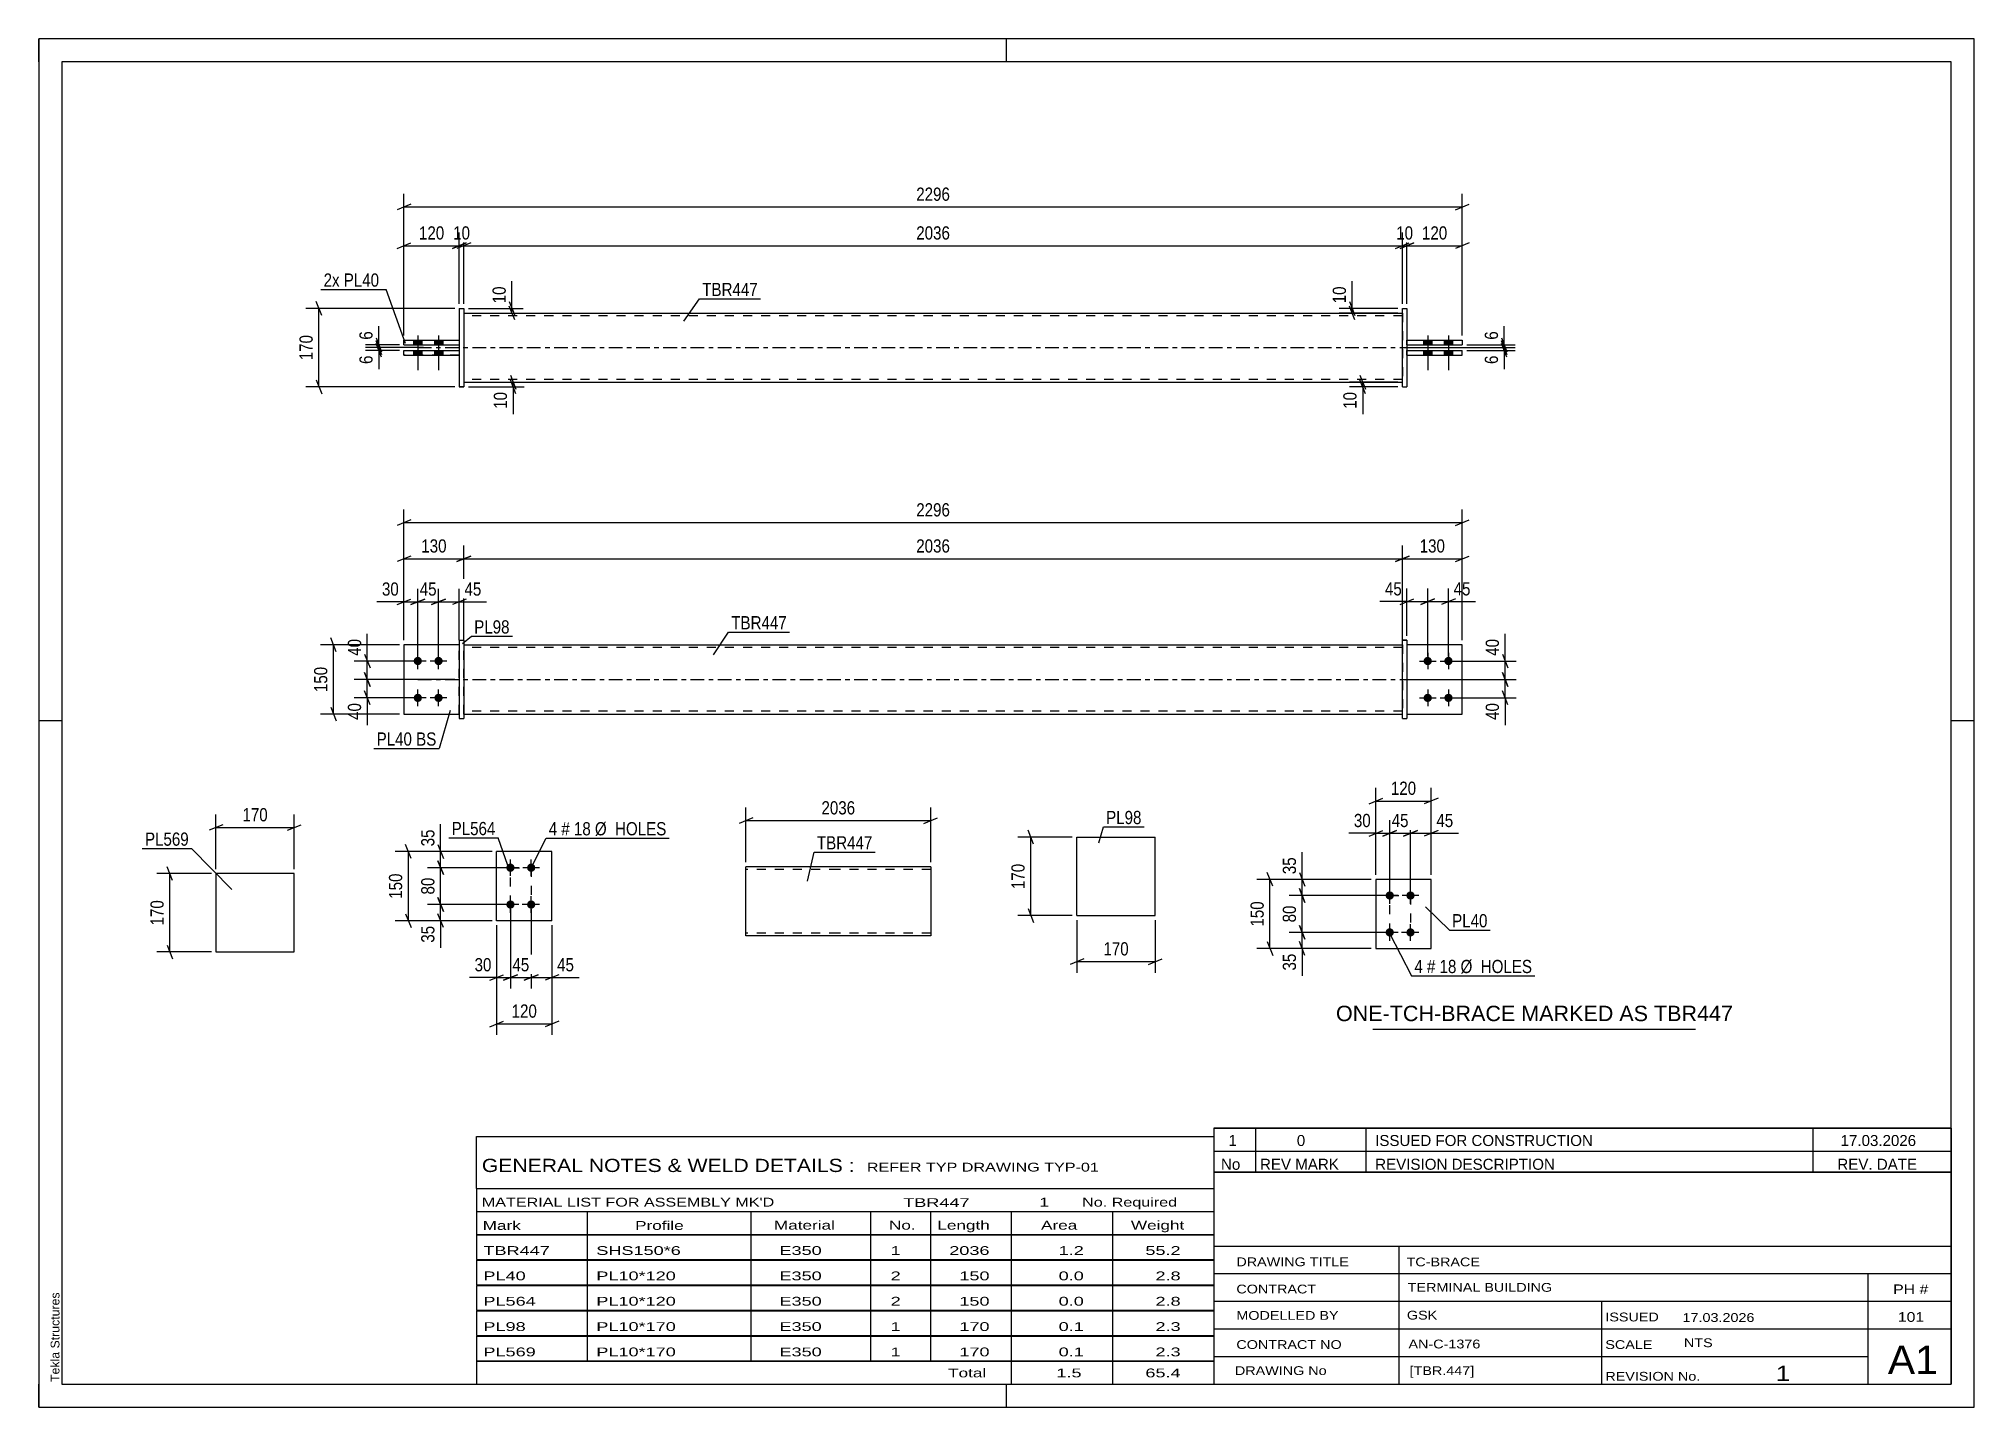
# Paper-space layout 'Layout1' of a CAD drawing. Header units: millimetres. Extents: x 0 to 420, y 0 to 297.
# The model-space entities are those that its viewports show. They can reach past a viewport. Long polylines and large blocks are cut down to what shows.
import ezdxf

# ---------------------------------------------------------------- set-up
doc = ezdxf.new("R2010")
doc.units = ezdxf.units.MM
doc.linetypes.add('DXK_LINE_DOT2', pattern=[3.9198, 1.9599, -1.9599])
doc.linetypes.add('DXK_LINE_DOT3', pattern=[5.9187, 2.979, -0.9799, 0.9799, -0.9799])
doc.layers.add('Viewport layer', color=7, linetype='Continuous', plot=False)
doc.styles.add('Arial', font='ARIAL.TTF', dxfattribs={"height": 0.2})
doc.styles.add('Arial Narrow', font='ARIALN.TTF', dxfattribs={"height": 0.2})

# ---------------------------------------------------------------- blocks, each defined once
blk = doc.blocks.new('Unknown-580872080-1163')
at = {"color": 5, "linetype": 'Continuous'}
for p, q in [((420, 297), (0, 297)), ((0, 297), (0, 0)), ((0, 292), (0, 297)), ((210, 292), (210, 297)), ((420, 0), (420, 297)), ((415, 292), (5, 292)), ((5, 292), (5, 5)), ((415, 5), (415, 292)), ((5, 149), (0, 149)), ((420, 149), (415, 149)), ((0, 0), (0, 5)), ((5, 5), (415, 5)), ((210, 0), (210, 5)), ((0, 0), (420, 0))]:
    blk.add_line(p, q, dxfattribs=at)
at = {"color": 174, "linetype": 'Continuous', "style": 'Arial'}
blk.add_text('Tekla Structures', height=1.9102, rotation=90, dxfattribs=at).set_placement((4.5, 5.5))
blk = doc.blocks.new('Part-580872080-3580 - 3578')
at = {"color": 2, "linetype": 'Continuous'}
for p, q in [((111.36, 120.6), (99.36, 120.6)), ((99.36, 105.6), (99.36, 120.6)), ((111.36, 105.6), (111.36, 120.6)), ((111.36, 105.6), (99.36, 105.6))]:
    blk.add_line(p, q, dxfattribs=at)
blk = doc.blocks.new('Bolt-580872080-3581 - 3578')
at = {"linetype": 'Continuous'}
for points in [[(102.36, 116.2, -1), (102.36, 118, -1)], [(106.86, 116.2, -1), (106.86, 118, -1)], [(102.36, 108.2, -1), (102.36, 110, -1)], [(106.86, 108.2, -1), (106.86, 110, -1)]]:
    blk.add_hatch(color=1, dxfattribs=at).paths.add_polyline_path(points)
at = {"color": 1, "linetype": 'Continuous'}
for p, q in [((102.36, 115.3), (102.36, 118.9)), ((106.86, 115.3), (106.86, 118.9)), ((104.16, 117.1), (100.56, 117.1)), ((108.66, 117.1), (105.06, 117.1)), ((102.36, 107.3), (102.36, 110.9)), ((106.86, 107.3), (106.86, 110.9)), ((104.16, 109.1), (100.56, 109.1)), ((108.66, 109.1), (105.06, 109.1))]:
    blk.add_line(p, q, dxfattribs=at)
blk = doc.blocks.new('Part-580872080-1806 - 1738')
at = {"color": 2, "linetype": 'Continuous'}
for p, q in [((92.26, 165.45), (295.9, 165.45)), ((92.26, 150.45), (295.9, 150.45))]:
    blk.add_line(p, q, dxfattribs=at)
at = {"color": 7, "linetype": 'DXK_LINE_DOT2'}
for p, q in [((92.26, 150.45), (92.26, 165.45)), ((295.9, 164.85), (92.26, 164.85)), ((295.9, 165.45), (295.9, 150.45)), ((295.9, 151.05), (92.26, 151.05))]:
    blk.add_line(p, q, dxfattribs=at)
at = {"color": 7, "linetype": 'DXK_LINE_DOT3'}
blk.add_line((82.26, 157.95), (305.9, 157.95), dxfattribs=at)
blk = doc.blocks.new('Bolt-580872080-1808 - 1738')
at = {"linetype": 'Continuous'}
for points in [[(82.26, 161.05, -1), (82.26, 162.85, -1)], [(86.76, 161.05, -1), (86.76, 162.85, -1)], [(82.26, 153.05, -1), (82.26, 154.85, -1)], [(86.76, 153.05, -1), (86.76, 154.85, -1)]]:
    blk.add_hatch(color=1, dxfattribs=at).paths.add_polyline_path(points)
at = {"color": 1, "linetype": 'Continuous'}
for p, q in [((84.06, 161.95), (80.46, 161.95)), ((82.26, 160.15), (82.26, 163.75)), ((88.56, 161.95), (84.96, 161.95)), ((86.76, 160.15), (86.76, 163.75)), ((82.26, 152.15), (82.26, 155.75)), ((86.76, 152.15), (86.76, 155.75)), ((84.06, 153.95), (80.46, 153.95)), ((88.56, 153.95), (84.96, 153.95))]:
    blk.add_line(p, q, dxfattribs=at)
blk = doc.blocks.new('Part-580872080-1791 - 1738')
at = {"color": 7, "linetype": 'DXK_LINE_DOT2'}
for p, q in [((91.26, 165.45), (79.26, 165.45)), ((79.26, 165.45), (79.26, 150.45)), ((91.26, 150.45), (91.26, 165.45)), ((79.26, 150.45), (91.26, 150.45))]:
    blk.add_line(p, q, dxfattribs=at)
blk = doc.blocks.new('Part-580872080-1796 - 1738')
at = {"color": 2, "linetype": 'Continuous'}
for p, q in [((91.26, 165.45), (79.26, 165.45)), ((79.26, 165.45), (79.26, 150.45)), ((79.26, 150.45), (91.26, 150.45))]:
    blk.add_line(p, q, dxfattribs=at)
at = {"color": 7, "linetype": 'DXK_LINE_DOT2'}
blk.add_line((91.26, 150.45), (91.26, 165.45), dxfattribs=at)
blk = doc.blocks.new('Part-580872080-3084 - 1738')
at = {"color": 2, "linetype": 'Continuous'}
for p, q in [((296.9, 166.45), (295.9, 166.45)), ((295.9, 149.45), (295.9, 166.45)), ((296.9, 166.45), (296.9, 149.45)), ((295.9, 149.45), (295.9, 149.45)), ((295.9, 149.45), (296.9, 149.45))]:
    blk.add_line(p, q, dxfattribs=at)
at = {"color": 7, "linetype": 'DXK_LINE_DOT2'}
for p, q in [((295.9, 166.45), (295.9, 166.45)), ((295.9, 166.45), (296.9, 166.45)), ((296.9, 166.45), (296.9, 166.45)), ((295.9, 149.45), (296.9, 149.45))]:
    blk.add_line(p, q, dxfattribs=at)
blk = doc.blocks.new('Part-580872080-1801 - 1738')
at = {"color": 2, "linetype": 'Continuous'}
for p, q in [((91.26, 166.45), (92.26, 166.45)), ((91.26, 166.45), (91.26, 149.45)), ((92.26, 166.45), (92.26, 166.45)), ((92.26, 166.45), (92.26, 149.45)), ((91.26, 149.45), (92.26, 149.45))]:
    blk.add_line(p, q, dxfattribs=at)
at = {"color": 7, "linetype": 'DXK_LINE_DOT2'}
for p, q in [((91.26, 166.45), (92.26, 166.45)), ((91.26, 149.45), (92.26, 149.45))]:
    blk.add_line(p, q, dxfattribs=at)
blk = doc.blocks.new('Part-580872080-3082 - 1738')
at = {"color": 7, "linetype": 'DXK_LINE_DOT2'}
for p, q in [((308.9, 165.45), (296.9, 165.45)), ((296.9, 165.45), (296.9, 150.45)), ((308.9, 150.45), (308.9, 165.45)), ((296.9, 150.45), (308.9, 150.45))]:
    blk.add_line(p, q, dxfattribs=at)
blk = doc.blocks.new('Part-580872080-3083 - 1738')
at = {"color": 2, "linetype": 'Continuous'}
for p, q in [((308.9, 165.45), (296.9, 165.45)), ((308.9, 150.45), (308.9, 165.45)), ((296.9, 150.45), (308.9, 150.45))]:
    blk.add_line(p, q, dxfattribs=at)
at = {"color": 7, "linetype": 'DXK_LINE_DOT2'}
blk.add_line((296.9, 165.45), (296.9, 150.45), dxfattribs=at)
blk = doc.blocks.new('Bolt-580872080-3085 - 1738')
at = {"linetype": 'Continuous'}
for points in [[(301.4, 162.85, -1), (301.4, 161.05, -1)], [(305.9, 162.85, -1), (305.9, 161.05, -1)], [(301.4, 154.85, -1), (301.4, 153.05, -1)], [(305.9, 154.85, -1), (305.9, 153.05, -1)]]:
    blk.add_hatch(color=1, dxfattribs=at).paths.add_polyline_path(points)
at = {"color": 1, "linetype": 'Continuous'}
for p, q in [((299.6, 161.95), (303.2, 161.95)), ((301.4, 163.75), (301.4, 160.15)), ((304.1, 161.95), (307.7, 161.95)), ((305.9, 163.75), (305.9, 160.15)), ((301.4, 155.75), (301.4, 152.15)), ((305.9, 155.75), (305.9, 152.15)), ((299.6, 153.95), (303.2, 153.95)), ((304.1, 153.95), (307.7, 153.95))]:
    blk.add_line(p, q, dxfattribs=at)
blk = doc.blocks.new('Part-580872080-1398 - 1390')
at = {"color": 2, "linetype": 'Continuous'}
for p, q in [((91.26, 238.46), (92.26, 238.46)), ((91.26, 238.46), (91.26, 221.46)), ((92.26, 238.46), (92.26, 238.46)), ((92.26, 238.46), (92.26, 221.46)), ((92.26, 221.46), (91.26, 221.46)), ((91.26, 221.46), (91.26, 221.46))]:
    blk.add_line(p, q, dxfattribs=at)
at = {"color": 7, "linetype": 'DXK_LINE_DOT2'}
for p, q in [((91.26, 238.46), (92.26, 238.46)), ((92.26, 238.46), (92.26, 238.46)), ((91.26, 221.46), (92.26, 221.46))]:
    blk.add_line(p, q, dxfattribs=at)
blk = doc.blocks.new('Part-580872080-1424 - 1390')
at = {"color": 2, "linetype": 'Continuous'}
for p, q in [((79.26, 229.36), (91.26, 229.36)), ((79.26, 228.36), (79.26, 229.36)), ((79.26, 228.36), (91.26, 228.36)), ((79.26, 228.36), (79.26, 228.36))]:
    blk.add_line(p, q, dxfattribs=at)
at = {"color": 7, "linetype": 'DXK_LINE_DOT2'}
for p, q in [((79.26, 229.36), (91.26, 229.36)), ((91.26, 228.36), (79.26, 228.36)), ((91.26, 229.36), (91.26, 228.36))]:
    blk.add_line(p, q, dxfattribs=at)
blk = doc.blocks.new('Part-580872080-1429 - 1390')
at = {"color": 2, "linetype": 'Continuous'}
for p, q in [((79.26, 231.56), (91.26, 231.56)), ((79.26, 230.56), (79.26, 231.56)), ((79.26, 230.56), (91.26, 230.56)), ((79.26, 230.56), (79.26, 230.56))]:
    blk.add_line(p, q, dxfattribs=at)
at = {"color": 7, "linetype": 'DXK_LINE_DOT2'}
for p, q in [((79.26, 231.56), (91.26, 231.56)), ((79.26, 231.56), (79.26, 231.56)), ((91.26, 231.56), (91.26, 230.56)), ((79.26, 230.56), (91.26, 230.56))]:
    blk.add_line(p, q, dxfattribs=at)
blk = doc.blocks.new('Part-580872080-1450 - 1390')
at = {"color": 2, "linetype": 'Continuous'}
for p, q in [((92.26, 237.46), (295.9, 237.46)), ((92.26, 222.46), (295.9, 222.46))]:
    blk.add_line(p, q, dxfattribs=at)
at = {"color": 7, "linetype": 'DXK_LINE_DOT2'}
for p, q in [((92.26, 237.46), (92.26, 222.46)), ((295.9, 236.86), (92.26, 236.86)), ((295.9, 237.46), (295.9, 222.46)), ((295.9, 223.06), (92.26, 223.06))]:
    blk.add_line(p, q, dxfattribs=at)
at = {"color": 7, "linetype": 'DXK_LINE_DOT3'}
blk.add_line((82.26, 229.96), (305.9, 229.96), dxfattribs=at)
blk = doc.blocks.new('Bolt-580872080-1452 - 1390')
at = {"linetype": 'Continuous'}
for points in [[(81.36, 230.56), (83.16, 230.56), (83.16, 231.56), (81.36, 231.56)], [(81.36, 230.56), (83.16, 230.56), (83.16, 231.56), (81.36, 231.56)], [(85.86, 230.56), (87.66, 230.56), (87.66, 231.56), (85.86, 231.56)], [(85.86, 230.56), (87.66, 230.56), (87.66, 231.56), (85.86, 231.56)], [(81.36, 228.36), (83.16, 228.36), (83.16, 229.36), (81.36, 229.36)], [(81.36, 228.36), (83.16, 228.36), (83.16, 229.36), (81.36, 229.36)], [(85.86, 228.36), (87.66, 228.36), (87.66, 229.36), (85.86, 229.36)], [(85.86, 228.36), (87.66, 228.36), (87.66, 229.36), (85.86, 229.36)]]:
    blk.add_hatch(color=1, dxfattribs=at).paths.add_polyline_path(points)
at = {"color": 1, "linetype": 'Continuous'}
for p, q in [((81.36, 231.56), (81.36, 230.56)), ((81.36, 231.56), (81.36, 230.56)), ((82.26, 232.56), (82.26, 225.06)), ((82.26, 232.56), (82.26, 225.06)), ((83.16, 231.56), (83.16, 230.56)), ((83.16, 231.56), (83.16, 230.56)), ((85.86, 231.56), (85.86, 230.56)), ((85.86, 231.56), (85.86, 230.56)), ((86.76, 232.56), (86.76, 225.06)), ((86.76, 232.56), (86.76, 225.06)), ((87.66, 231.56), (87.66, 230.56)), ((87.66, 231.56), (87.66, 230.56)), ((81.36, 229.36), (81.36, 228.36)), ((81.36, 229.36), (81.36, 228.36)), ((83.16, 229.36), (83.16, 228.36)), ((83.16, 229.36), (83.16, 228.36)), ((85.86, 229.36), (85.86, 228.36)), ((85.86, 229.36), (85.86, 228.36)), ((87.66, 229.36), (87.66, 228.36)), ((87.66, 229.36), (87.66, 228.36))]:
    blk.add_line(p, q, dxfattribs=at)
blk = doc.blocks.new('Part-580872080-3121 - 1390')
at = {"color": 2, "linetype": 'Continuous'}
for p, q in [((296.9, 231.56), (308.9, 231.56)), ((308.9, 231.56), (308.9, 230.56)), ((296.9, 230.56), (308.9, 230.56))]:
    blk.add_line(p, q, dxfattribs=at)
at = {"color": 7, "linetype": 'DXK_LINE_DOT2'}
for p, q in [((296.9, 230.56), (296.9, 231.56)), ((296.9, 231.56), (308.9, 231.56)), ((308.9, 231.56), (308.9, 231.56)), ((296.9, 230.56), (308.9, 230.56))]:
    blk.add_line(p, q, dxfattribs=at)
blk = doc.blocks.new('Part-580872080-3122 - 1390')
at = {"color": 2, "linetype": 'Continuous'}
for p, q in [((296.9, 229.36), (308.9, 229.36)), ((296.9, 228.36), (308.9, 228.36)), ((308.9, 228.36), (308.9, 229.36))]:
    blk.add_line(p, q, dxfattribs=at)
at = {"color": 7, "linetype": 'DXK_LINE_DOT2'}
for p, q in [((296.9, 228.36), (296.9, 229.36)), ((296.9, 229.36), (308.9, 229.36)), ((296.9, 228.36), (308.9, 228.36))]:
    blk.add_line(p, q, dxfattribs=at)
blk = doc.blocks.new('Part-580872080-3123 - 1390')
at = {"color": 2, "linetype": 'Continuous'}
for p, q in [((295.9, 238.46), (295.9, 238.46)), ((295.9, 221.46), (295.9, 238.46)), ((295.9, 238.46), (296.9, 238.46)), ((296.9, 238.46), (296.9, 238.46)), ((296.9, 238.46), (296.9, 221.46)), ((295.9, 221.46), (296.9, 221.46)), ((295.9, 221.46), (295.9, 221.46)), ((296.9, 221.46), (296.9, 221.46))]:
    blk.add_line(p, q, dxfattribs=at)
at = {"color": 7, "linetype": 'DXK_LINE_DOT2'}
for p, q in [((295.9, 238.46), (295.9, 238.46)), ((295.9, 238.46), (296.9, 238.46)), ((295.9, 221.46), (296.9, 221.46))]:
    blk.add_line(p, q, dxfattribs=at)
blk = doc.blocks.new('Bolt-580872080-3124 - 1390')
at = {"linetype": 'Continuous'}
for points in [[(302.3, 231.56), (300.5, 231.56), (300.5, 230.56), (302.3, 230.56)], [(302.3, 231.56), (300.5, 231.56), (300.5, 230.56), (302.3, 230.56)], [(306.8, 231.56), (305, 231.56), (305, 230.56), (306.8, 230.56)], [(306.8, 231.56), (305, 231.56), (305, 230.56), (306.8, 230.56)], [(302.3, 229.36), (300.5, 229.36), (300.5, 228.36), (302.3, 228.36)], [(302.3, 229.36), (300.5, 229.36), (300.5, 228.36), (302.3, 228.36)], [(306.8, 229.36), (305, 229.36), (305, 228.36), (306.8, 228.36)], [(306.8, 229.36), (305, 229.36), (305, 228.36), (306.8, 228.36)]]:
    blk.add_hatch(color=1, dxfattribs=at).paths.add_polyline_path(points)
at = {"color": 1, "linetype": 'Continuous'}
for p, q in [((300.5, 231.56), (300.5, 230.56)), ((300.5, 231.56), (300.5, 230.56)), ((301.4, 232.56), (301.4, 225.06)), ((301.4, 232.56), (301.4, 225.06)), ((302.3, 231.56), (302.3, 230.56)), ((302.3, 231.56), (302.3, 230.56)), ((305, 231.56), (305, 230.56)), ((305, 231.56), (305, 230.56)), ((305.9, 232.56), (305.9, 225.06)), ((305.9, 232.56), (305.9, 225.06)), ((306.8, 231.56), (306.8, 230.56)), ((306.8, 231.56), (306.8, 230.56)), ((300.5, 229.36), (300.5, 228.36)), ((300.5, 229.36), (300.5, 228.36)), ((302.3, 229.36), (302.3, 228.36)), ((302.3, 229.36), (302.3, 228.36)), ((305, 229.36), (305, 228.36)), ((305, 229.36), (305, 228.36)), ((306.8, 229.36), (306.8, 228.36)), ((306.8, 229.36), (306.8, 228.36))]:
    blk.add_line(p, q, dxfattribs=at)
blk = doc.blocks.new('Part-580872080-4254 - 4253')
at = {"color": 2, "linetype": 'Continuous'}
for p, q in [((225.28, 106.71), (225.28, 123.71)), ((225.28, 123.71), (242.28, 123.71)), ((242.28, 106.71), (242.28, 123.71)), ((225.28, 106.71), (242.28, 106.71))]:
    blk.add_line(p, q, dxfattribs=at)
blk = doc.blocks.new('Part-580872080-2320 - 2313')
at = {"color": 2, "linetype": 'Continuous'}
for p, q in [((173.46, 117.31), (153.46, 117.31)), ((153.46, 102.4), (153.46, 117.31)), ((193.56, 117.31), (173.56, 117.31)), ((193.56, 117.31), (193.56, 117.22)), ((193.56, 117.22), (193.56, 116.11)), ((193.56, 116.11), (193.56, 102.31)), ((153.46, 102.31), (153.46, 102.4)), ((173.46, 102.31), (153.46, 102.31)), ((193.56, 102.31), (173.56, 102.31))]:
    blk.add_line(p, q, dxfattribs=at)
at = {"color": 7, "linetype": 'DXK_LINE_DOT2'}
for p, q in [((173.46, 116.71), (153.46, 116.71)), ((193.56, 116.71), (173.56, 116.71)), ((193.56, 116.96), (193.56, 116.11)), ((153.46, 102.91), (153.46, 102.96)), ((173.46, 102.91), (153.46, 102.91)), ((153.46, 102.31), (153.46, 102.31)), ((193.56, 102.91), (173.56, 102.91)), ((193.56, 102.96), (193.56, 103.05)), ((193.56, 102.91), (193.56, 102.96)), ((193.56, 102.91), (193.56, 102.96))]:
    blk.add_line(p, q, dxfattribs=at)
blk = doc.blocks.new('Part-580872080-3714 - 3713')
at = {"color": 2, "linetype": 'Continuous'}
for p, q in [((55.46, 115.81), (38.46, 115.81)), ((38.46, 115.81), (38.46, 98.81)), ((55.46, 98.81), (55.46, 115.81)), ((38.46, 98.81), (55.46, 98.81))]:
    blk.add_line(p, q, dxfattribs=at)
blk = doc.blocks.new('Part-580872080-4245 - 4244')
at = {"color": 2, "linetype": 'Continuous'}
for p, q in [((302.16, 114.56), (290.16, 114.56)), ((290.16, 114.56), (290.16, 99.56)), ((302.16, 99.56), (302.16, 114.56)), ((290.16, 99.56), (302.16, 99.56))]:
    blk.add_line(p, q, dxfattribs=at)
blk = doc.blocks.new('Bolt-580872080-4246 - 4244')
at = {"linetype": 'Continuous'}
for points in [[(293.16, 110.16, -1), (293.16, 111.96, -1)], [(297.66, 110.16, -1), (297.66, 111.96, -1)], [(293.16, 102.16, -1), (293.16, 103.96, -1)], [(297.66, 102.16, -1), (297.66, 103.96, -1)]]:
    blk.add_hatch(color=1, dxfattribs=at).paths.add_polyline_path(points)
at = {"color": 1, "linetype": 'Continuous'}
for p, q in [((294.96, 111.06), (291.36, 111.06)), ((293.16, 109.26), (293.16, 112.86)), ((299.46, 111.06), (295.86, 111.06)), ((297.66, 109.26), (297.66, 112.86)), ((294.96, 103.06), (291.36, 103.06)), ((293.16, 101.26), (293.16, 104.86)), ((299.46, 103.06), (295.86, 103.06)), ((297.66, 101.26), (297.66, 104.86))]:
    blk.add_line(p, q, dxfattribs=at)
blk = doc.blocks.new('Rectangle-580872080-4226 - 3578')
at = {"color": 1, "linetype": 'DXK_LINE_DOT2'}
blk.add_lwpolyline([(102.36, 117.1), (106.86, 117.1), (106.86, 109.1), (102.36, 109.1), (102.36, 117.1)], close=True, dxfattribs=at)
blk = doc.blocks.new('Rectangle-580872080-4442 - 4244')
at = {"color": 1, "linetype": 'DXK_LINE_DOT2'}
blk.add_lwpolyline([(293.16, 111.06), (297.66, 111.06), (297.66, 103.06), (293.16, 103.06), (293.16, 111.06)], close=True, dxfattribs=at)
blk = doc.blocks.new('StraightDimension-580872080-3585 - 3578')
at = {"color": 7, "linetype": 'Continuous'}
for p, q in [((86.61, 110.6), (87.81, 107.6)), ((101.36, 109.1), (84.36, 109.1)), ((98.36, 105.6), (84.36, 105.6)), ((87.81, 104.1), (86.61, 107.1)), ((87.21, 105.6), (87.21, 109.1))]:
    blk.add_line(p, q, dxfattribs=at)
at = {"color": 0}
blk.add_wipeout([(86.46, 105.08), (82.26, 105.08), (82.26, 100.22), (86.46, 100.22)], dxfattribs=at)
at = {"color": 7, "linetype": 'Continuous'}
blk.add_line((87.21, 105.6), (87.21, 99.7), dxfattribs=at)
blk.add_line((87.21, 105.6), (87.21, 99.7), dxfattribs=at)
at = {"color": 3, "style": 'Arial Narrow'}
blk.add_text('35', height=2.863, rotation=90.0002, dxfattribs=at).set_placement((85.86, 100.82))
blk = doc.blocks.new('StraightDimension-580872080-3583 - 3578')
at = {"color": 7, "linetype": 'Continuous'}
for p, q in [((86.61, 122.1), (87.81, 119.1)), ((98.36, 120.6), (84.36, 120.6)), ((87.81, 115.6), (86.61, 118.6)), ((87.21, 117.1), (87.21, 120.6)), ((101.36, 117.1), (84.36, 117.1))]:
    blk.add_line(p, q, dxfattribs=at)
at = {"color": 0}
blk.add_wipeout([(86.46, 125.99), (82.26, 125.99), (82.26, 121.13), (86.46, 121.13)], dxfattribs=at)
at = {"color": 7, "linetype": 'Continuous'}
blk.add_line((87.21, 120.6), (87.21, 126.51), dxfattribs=at)
blk.add_line((87.21, 120.6), (87.21, 126.51), dxfattribs=at)
at = {"color": 3, "style": 'Arial Narrow'}
blk.add_text('35', height=2.863, rotation=90.0002, dxfattribs=at).set_placement((85.86, 121.73))
blk = doc.blocks.new('StraightDimension-580872080-3584 - 3578')
at = {"color": 7, "linetype": 'Continuous'}
for p, q in [((86.61, 118.6), (87.81, 115.6)), ((101.36, 117.1), (84.36, 117.1)), ((87.21, 109.1), (87.21, 117.1)), ((87.81, 107.6), (86.61, 110.6)), ((101.36, 109.1), (84.36, 109.1))]:
    blk.add_line(p, q, dxfattribs=at)
at = {"color": 0}
blk.add_wipeout([(86.46, 115.53), (82.26, 115.53), (82.26, 110.68), (86.46, 110.68)], dxfattribs=at)
at = {"color": 3, "style": 'Arial Narrow'}
blk.add_text('80', height=2.863, rotation=90.0002, dxfattribs=at).set_placement((85.86, 111.28))
blk = doc.blocks.new('StraightDimension-580872080-3595 - 3578')
at = {"color": 7, "linetype": 'Continuous'}
for p, q in [((80.81, 119.1), (79.61, 122.1)), ((98.36, 120.6), (77.36, 120.6)), ((80.21, 105.6), (80.21, 120.6)), ((98.36, 105.6), (77.36, 105.6)), ((79.61, 107.1), (80.81, 104.1))]:
    blk.add_line(p, q, dxfattribs=at)
at = {"color": 0}
blk.add_wipeout([(79.46, 116.45), (75.26, 116.45), (75.26, 109.76), (79.46, 109.76)], dxfattribs=at)
at = {"color": 3, "style": 'Arial Narrow'}
blk.add_text('150', height=2.863, rotation=90.0002, dxfattribs=at).set_placement((78.86, 110.36))
blk = doc.blocks.new('StraightDimension-580872080-3599 - 3578')
at = {"color": 7, "linetype": 'Continuous'}
for p, q in [((106.86, 108.1), (106.86, 90.86)), ((111.36, 104.6), (111.36, 90.86)), ((105.36, 92.66), (108.36, 93.86)), ((106.86, 93.26), (111.36, 93.26)), ((112.86, 93.86), (109.86, 92.66))]:
    blk.add_line(p, q, dxfattribs=at)
at = {"color": 0}
blk.add_wipeout([(116.74, 94.01), (116.74, 98.21), (111.89, 98.21), (111.89, 94.01)], dxfattribs=at)
at = {"color": 7, "linetype": 'Continuous'}
blk.add_line((111.36, 93.26), (117.27, 93.26), dxfattribs=at)
blk.add_line((111.36, 93.26), (117.27, 93.26), dxfattribs=at)
at = {"color": 3, "style": 'Arial Narrow'}
blk.add_text('45', height=2.863, dxfattribs=at).set_placement((112.49, 94.61))
blk = doc.blocks.new('StraightDimension-580872080-3600 - 3578')
at = {"color": 7, "linetype": 'Continuous'}
for p, q in [((102.36, 108.1), (102.36, 90.86)), ((106.86, 108.1), (106.86, 90.86)), ((100.86, 92.66), (103.86, 93.86)), ((102.36, 93.26), (106.86, 93.26)), ((108.36, 93.86), (105.36, 92.66))]:
    blk.add_line(p, q, dxfattribs=at)
at = {"color": 0}
blk.add_wipeout([(107.04, 94.01), (107.04, 98.21), (102.19, 98.21), (102.19, 94.01)], dxfattribs=at)
at = {"color": 3, "style": 'Arial Narrow'}
blk.add_text('45', height=2.863, dxfattribs=at).set_placement((102.79, 94.61))
blk = doc.blocks.new('StraightDimension-580872080-3601 - 3578')
at = {"color": 7, "linetype": 'Continuous'}
for p, q in [((102.36, 108.1), (102.36, 90.86)), ((99.36, 104.6), (99.36, 90.86)), ((97.86, 92.66), (100.86, 93.86)), ((99.36, 93.26), (102.36, 93.26)), ((103.86, 93.86), (100.86, 92.66))]:
    blk.add_line(p, q, dxfattribs=at)
at = {"color": 0}
blk.add_wipeout([(98.84, 94.01), (98.84, 98.21), (93.98, 98.21), (93.98, 94.01)], dxfattribs=at)
at = {"color": 7, "linetype": 'Continuous'}
blk.add_line((99.36, 93.26), (93.46, 93.26), dxfattribs=at)
blk.add_line((99.36, 93.26), (93.46, 93.26), dxfattribs=at)
at = {"color": 3, "style": 'Arial Narrow'}
blk.add_text('30', height=2.863, dxfattribs=at).set_placement((94.58, 94.61))
blk = doc.blocks.new('StraightDimension-580872080-3611 - 3578')
at = {"color": 7, "linetype": 'Continuous'}
for p, q in [((99.36, 104.6), (99.36, 80.8)), ((111.36, 104.6), (111.36, 80.8)), ((97.86, 82.6), (100.86, 83.8)), ((99.36, 83.2), (111.36, 83.2)), ((112.86, 83.8), (109.86, 82.6))]:
    blk.add_line(p, q, dxfattribs=at)
at = {"color": 0}
blk.add_wipeout([(108.71, 83.95), (108.71, 88.15), (102.02, 88.15), (102.02, 83.95)], dxfattribs=at)
at = {"color": 3, "style": 'Arial Narrow'}
blk.add_text('120', height=2.863, dxfattribs=at).set_placement((102.62, 84.55))
blk = doc.blocks.new('StraightDimension-580872080-2000 - 1738')
at = {"color": 7, "linetype": 'Continuous'}
for p, q in [((81.26, 161.95), (68.45, 161.95)), ((70.7, 163.45), (71.9, 160.45)), ((71.3, 157.95), (71.3, 161.95)), ((90.26, 157.95), (68.45, 157.95)), ((71.9, 156.45), (70.7, 159.45))]:
    blk.add_line(p, q, dxfattribs=at)
at = {"color": 0}
blk.add_wipeout([(70.55, 167.34), (66.35, 167.34), (66.35, 162.48), (70.55, 162.48)], dxfattribs=at)
at = {"color": 7, "linetype": 'Continuous'}
blk.add_line((71.3, 161.95), (71.3, 167.86), dxfattribs=at)
blk.add_line((71.3, 161.95), (71.3, 167.86), dxfattribs=at)
at = {"color": 3, "style": 'Arial Narrow'}
blk.add_text('40', height=2.863, rotation=90.0002, dxfattribs=at).set_placement((69.95, 163.08))
blk = doc.blocks.new('StraightDimension-580872080-4137 - 1738')
at = {"color": 7, "linetype": 'Continuous'}
for p, q in [((79.26, 166.45), (79.26, 186.99)), ((92.26, 166.45), (92.26, 186.99)), ((80.76, 184.74), (77.76, 183.54)), ((79.26, 184.14), (92.26, 184.14)), ((90.76, 183.54), (93.76, 184.74))]:
    blk.add_line(p, q, dxfattribs=at)
at = {"color": 0}
blk.add_wipeout([(89.1, 184.89), (89.1, 189.09), (82.42, 189.09), (82.42, 184.89)], dxfattribs=at)
at = {"color": 3, "style": 'Arial Narrow'}
blk.add_text('130', height=2.863, dxfattribs=at).set_placement((83.02, 185.49))
blk = doc.blocks.new('StraightDimension-580872080-1961 - 1738')
at = {"color": 7, "linetype": 'Continuous'}
for p, q in [((82.26, 162.95), (82.26, 177.64)), ((86.76, 162.95), (86.76, 177.64)), ((80.76, 174.19), (83.76, 175.39)), ((82.26, 174.79), (86.76, 174.79)), ((88.26, 175.39), (85.26, 174.19))]:
    blk.add_line(p, q, dxfattribs=at)
at = {"color": 0}
blk.add_wipeout([(86.94, 175.54), (86.94, 179.74), (82.08, 179.74), (82.08, 175.54)], dxfattribs=at)
at = {"color": 3, "style": 'Arial Narrow'}
blk.add_text('45', height=2.863, dxfattribs=at).set_placement((82.68, 176.14))
blk = doc.blocks.new('StraightDimension-580872080-4136 - 1738')
at = {"color": 7, "linetype": 'Continuous'}
for p, q in [((92.26, 166.45), (92.26, 186.99)), ((295.9, 166.45), (295.9, 186.99)), ((93.76, 184.74), (90.76, 183.54)), ((92.26, 184.14), (295.9, 184.14)), ((294.4, 183.54), (297.4, 184.74))]:
    blk.add_line(p, q, dxfattribs=at)
at = {"color": 0}
blk.add_wipeout([(198.34, 184.89), (198.34, 189.09), (189.82, 189.09), (189.82, 184.89)], dxfattribs=at)
at = {"color": 3, "style": 'Arial Narrow'}
blk.add_text('2036', height=2.863, dxfattribs=at).set_placement((190.42, 185.49))
blk = doc.blocks.new('StraightDimension-580872080-3767 - 1738')
at = {"color": 7, "linetype": 'Continuous'}
for p, q in [((306.9, 161.95), (320.6, 161.95)), ((317.6, 163.45), (318.8, 160.45)), ((318.2, 157.95), (318.2, 161.95)), ((297.9, 157.95), (320.6, 157.95)), ((318.8, 156.45), (317.6, 159.45))]:
    blk.add_line(p, q, dxfattribs=at)
at = {"color": 0}
blk.add_wipeout([(317.45, 167.34), (313.25, 167.34), (313.25, 162.48), (317.45, 162.48)], dxfattribs=at)
at = {"color": 7, "linetype": 'Continuous'}
blk.add_line((318.2, 161.95), (318.2, 167.86), dxfattribs=at)
blk.add_line((318.2, 161.95), (318.2, 167.86), dxfattribs=at)
at = {"color": 3, "style": 'Arial Narrow'}
blk.add_text('40', height=2.863, rotation=90.0002, dxfattribs=at).set_placement((316.85, 163.08))
blk = doc.blocks.new('StraightDimension-580872080-1856 - 1738')
at = {"color": 7, "linetype": 'Continuous'}
for p, q in [((79.26, 166.45), (79.26, 194.83)), ((308.9, 166.45), (308.9, 194.83)), ((80.76, 192.58), (77.76, 191.38)), ((79.26, 191.98), (308.9, 191.98)), ((307.4, 191.38), (310.4, 192.58))]:
    blk.add_line(p, q, dxfattribs=at)
at = {"color": 0}
blk.add_wipeout([(198.34, 192.73), (198.34, 196.93), (189.82, 196.93), (189.82, 192.73)], dxfattribs=at)
at = {"color": 3, "style": 'Arial Narrow'}
blk.add_text('2296', height=2.863, dxfattribs=at).set_placement((190.42, 193.33))
blk = doc.blocks.new('StraightDimension-580872080-1945 - 1738')
at = {"color": 7, "linetype": 'Continuous'}
for p, q in [((79.26, 166.45), (79.26, 177.64)), ((82.26, 162.95), (82.26, 177.64)), ((77.76, 174.19), (80.76, 175.39)), ((79.26, 174.79), (82.26, 174.79)), ((83.76, 175.39), (80.76, 174.19))]:
    blk.add_line(p, q, dxfattribs=at)
at = {"color": 0}
blk.add_wipeout([(78.74, 175.54), (78.74, 179.74), (73.88, 179.74), (73.88, 175.54)], dxfattribs=at)
at = {"color": 7, "linetype": 'Continuous'}
blk.add_line((79.26, 174.79), (73.36, 174.79), dxfattribs=at)
blk.add_line((79.26, 174.79), (73.36, 174.79), dxfattribs=at)
at = {"color": 3, "style": 'Arial Narrow'}
blk.add_text('30', height=2.863, dxfattribs=at).set_placement((74.48, 176.14))
blk = doc.blocks.new('StraightDimension-580872080-1974 - 1738')
at = {"color": 7, "linetype": 'Continuous'}
for p, q in [((86.76, 162.95), (86.76, 177.64)), ((91.26, 166.45), (91.26, 177.64)), ((85.26, 174.19), (88.26, 175.39)), ((86.76, 174.79), (91.26, 174.79)), ((92.76, 175.39), (89.76, 174.19))]:
    blk.add_line(p, q, dxfattribs=at)
at = {"color": 0}
blk.add_wipeout([(96.64, 175.54), (96.64, 179.74), (91.79, 179.74), (91.79, 175.54)], dxfattribs=at)
at = {"color": 7, "linetype": 'Continuous'}
blk.add_line((91.26, 174.79), (97.17, 174.79), dxfattribs=at)
blk.add_line((91.26, 174.79), (97.17, 174.79), dxfattribs=at)
at = {"color": 3, "style": 'Arial Narrow'}
blk.add_text('45', height=2.863, dxfattribs=at).set_placement((92.39, 176.14))
blk = doc.blocks.new('StraightDimension-580872080-1991 - 1738')
at = {"color": 7, "linetype": 'Continuous'}
for p, q in [((90.26, 157.95), (68.45, 157.95)), ((70.7, 159.45), (71.9, 156.45)), ((71.9, 152.45), (70.7, 155.45)), ((71.3, 153.95), (71.3, 157.95)), ((81.26, 153.95), (68.45, 153.95))]:
    blk.add_line(p, q, dxfattribs=at)
at = {"color": 0}
blk.add_wipeout([(70.55, 153.43), (66.35, 153.43), (66.35, 148.57), (70.55, 148.57)], dxfattribs=at)
at = {"color": 7, "linetype": 'Continuous'}
blk.add_line((71.3, 153.95), (71.3, 148.05), dxfattribs=at)
blk.add_line((71.3, 153.95), (71.3, 148.05), dxfattribs=at)
at = {"color": 3, "style": 'Arial Narrow'}
blk.add_text('40', height=2.863, rotation=90.0002, dxfattribs=at).set_placement((69.95, 149.17))
blk = doc.blocks.new('StraightDimension-580872080-2010 - 1738')
at = {"color": 7, "linetype": 'Continuous'}
for p, q in [((78.26, 165.45), (61.12, 165.45)), ((64.57, 163.95), (63.37, 166.95)), ((63.97, 150.45), (63.97, 165.45)), ((63.37, 151.95), (64.57, 148.95)), ((78.26, 150.45), (61.12, 150.45))]:
    blk.add_line(p, q, dxfattribs=at)
at = {"color": 0}
blk.add_wipeout([(63.22, 161.3), (59.02, 161.3), (59.02, 154.61), (63.22, 154.61)], dxfattribs=at)
at = {"color": 3, "style": 'Arial Narrow'}
blk.add_text('150', height=2.863, rotation=90.0002, dxfattribs=at).set_placement((62.62, 155.21))
blk = doc.blocks.new('StraightDimension-580872080-3324 - 1738')
at = {"color": 7, "linetype": 'Continuous'}
for p, q in [((301.4, 162.95), (301.4, 177.69)), ((305.9, 162.95), (305.9, 177.69)), ((299.9, 174.24), (302.9, 175.44)), ((301.4, 174.84), (305.9, 174.84)), ((307.4, 175.44), (304.4, 174.24))]:
    blk.add_line(p, q, dxfattribs=at)
at = {"color": 0}
blk.add_wipeout([(311.28, 175.59), (311.28, 179.79), (306.42, 179.79), (306.42, 175.59)], dxfattribs=at)
at = {"color": 7, "linetype": 'Continuous'}
blk.add_line((305.9, 174.84), (311.8, 174.84), dxfattribs=at)
blk.add_line((305.9, 174.84), (311.8, 174.84), dxfattribs=at)
at = {"color": 3, "style": 'Arial Narrow'}
blk.add_text('45', height=2.863, dxfattribs=at).set_placement((307.02, 176.19))
blk = doc.blocks.new('StraightDimension-580872080-3325 - 1738')
at = {"color": 7, "linetype": 'Continuous'}
for p, q in [((296.9, 167.45), (296.9, 177.69)), ((301.4, 162.95), (301.4, 177.69)), ((295.4, 174.24), (298.4, 175.44)), ((296.9, 174.84), (301.4, 174.84)), ((302.9, 175.44), (299.9, 174.24))]:
    blk.add_line(p, q, dxfattribs=at)
at = {"color": 0}
blk.add_wipeout([(296.37, 175.59), (296.37, 179.79), (291.52, 179.79), (291.52, 175.59)], dxfattribs=at)
at = {"color": 7, "linetype": 'Continuous'}
blk.add_line((296.9, 174.84), (290.99, 174.84), dxfattribs=at)
blk.add_line((296.9, 174.84), (290.99, 174.84), dxfattribs=at)
at = {"color": 3, "style": 'Arial Narrow'}
blk.add_text('45', height=2.863, dxfattribs=at).set_placement((292.12, 176.19))
blk = doc.blocks.new('StraightDimension-580872080-3768 - 1738')
at = {"color": 7, "linetype": 'Continuous'}
for p, q in [((297.9, 157.95), (320.6, 157.95)), ((317.6, 159.45), (318.8, 156.45)), ((318.8, 152.45), (317.6, 155.45)), ((318.2, 153.95), (318.2, 157.95)), ((306.9, 153.95), (320.6, 153.95))]:
    blk.add_line(p, q, dxfattribs=at)
at = {"color": 0}
blk.add_wipeout([(317.45, 153.43), (313.25, 153.43), (313.25, 148.57), (317.45, 148.57)], dxfattribs=at)
at = {"color": 7, "linetype": 'Continuous'}
blk.add_line((318.2, 153.95), (318.2, 148.05), dxfattribs=at)
blk.add_line((318.2, 153.95), (318.2, 148.05), dxfattribs=at)
at = {"color": 3, "style": 'Arial Narrow'}
blk.add_text('40', height=2.863, rotation=90.0002, dxfattribs=at).set_placement((316.85, 149.17))
blk = doc.blocks.new('StraightDimension-580872080-4135 - 1738')
at = {"color": 7, "linetype": 'Continuous'}
for p, q in [((295.9, 166.45), (295.9, 186.99)), ((308.9, 166.45), (308.9, 186.99)), ((297.4, 184.74), (294.4, 183.54)), ((295.9, 184.14), (308.9, 184.14)), ((307.4, 183.54), (310.4, 184.74))]:
    blk.add_line(p, q, dxfattribs=at)
at = {"color": 0}
blk.add_wipeout([(305.74, 184.89), (305.74, 189.09), (299.06, 189.09), (299.06, 184.89)], dxfattribs=at)
at = {"color": 3, "style": 'Arial Narrow'}
blk.add_text('130', height=2.863, dxfattribs=at).set_placement((299.66, 185.49))
blk = doc.blocks.new('StraightDimension-580872080-1691 - 1390')
at = {"color": 7, "linetype": 'Continuous'}
for p, q in [((73.19, 231.46), (74.39, 228.46)), ((83.51, 229.96), (70.94, 229.96)), ((78.26, 229.36), (70.94, 229.36)), ((74.39, 227.86), (73.19, 230.86)), ((73.79, 229.36), (73.79, 229.96))]:
    blk.add_line(p, q, dxfattribs=at)
at = {"color": 0}
blk.add_wipeout([(73.04, 228.83), (68.84, 228.83), (68.84, 225.81), (73.04, 225.81)], dxfattribs=at)
at = {"color": 7, "linetype": 'Continuous'}
blk.add_line((73.79, 229.36), (73.79, 225.28), dxfattribs=at)
blk.add_line((73.79, 229.36), (73.79, 225.28), dxfattribs=at)
at = {"color": 3, "style": 'Arial Narrow'}
blk.add_text('6', height=2.86, rotation=90.0002, dxfattribs=at).set_placement((72.44, 226.41))
blk = doc.blocks.new('StraightDimension-580872080-1629 - 1390')
at = {"color": 7, "linetype": 'Continuous'}
for p, q in [((102.36, 223.96), (103.56, 220.96)), ((103.56, 219.96), (102.36, 222.96)), ((93.26, 222.46), (105.36, 222.46)), ((93.26, 221.46), (105.36, 221.46)), ((102.96, 221.46), (102.96, 222.46))]:
    blk.add_line(p, q, dxfattribs=at)
at = {"color": 0}
blk.add_wipeout([(102.21, 220.93), (98.01, 220.93), (98.01, 216.08), (102.21, 216.08)], dxfattribs=at)
at = {"color": 7, "linetype": 'Continuous'}
blk.add_line((102.96, 221.46), (102.96, 215.55), dxfattribs=at)
blk.add_line((102.96, 221.46), (102.96, 215.55), dxfattribs=at)
at = {"color": 3, "style": 'Arial Narrow'}
blk.add_text('10', height=2.863, rotation=90.0002, dxfattribs=at).set_placement((101.61, 216.68))
blk = doc.blocks.new('StraightDimension-580872080-1538 - 1390')
at = {"color": 7, "linetype": 'Continuous'}
for p, q in [((286.7, 223.96), (287.9, 220.96)), ((287.9, 219.96), (286.7, 222.96)), ((294.9, 222.46), (284.45, 222.46)), ((294.9, 221.46), (284.45, 221.46)), ((287.3, 221.46), (287.3, 222.46))]:
    blk.add_line(p, q, dxfattribs=at)
at = {"color": 0}
blk.add_wipeout([(286.55, 220.93), (282.35, 220.93), (282.35, 216.08), (286.55, 216.08)], dxfattribs=at)
at = {"color": 7, "linetype": 'Continuous'}
blk.add_line((287.3, 221.46), (287.3, 215.55), dxfattribs=at)
blk.add_line((287.3, 221.46), (287.3, 215.55), dxfattribs=at)
at = {"color": 3, "style": 'Arial Narrow'}
blk.add_text('10', height=2.863, rotation=90.0002, dxfattribs=at).set_placement((285.95, 216.68))
blk = doc.blocks.new('StraightDimension-580872080-1552 - 1390')
at = {"color": 7, "linetype": 'Continuous'}
for p, q in [((284.4, 239.96), (285.6, 236.96)), ((294.9, 238.46), (282.15, 238.46)), ((294.9, 237.46), (282.15, 237.46)), ((285.6, 235.96), (284.4, 238.96)), ((285, 237.46), (285, 238.46))]:
    blk.add_line(p, q, dxfattribs=at)
at = {"color": 0}
blk.add_wipeout([(284.25, 243.84), (280.05, 243.84), (280.05, 238.98), (284.25, 238.98)], dxfattribs=at)
at = {"color": 7, "linetype": 'Continuous'}
blk.add_line((285, 238.46), (285, 244.36), dxfattribs=at)
blk.add_line((285, 238.46), (285, 244.36), dxfattribs=at)
at = {"color": 3, "style": 'Arial Narrow'}
blk.add_text('10', height=2.863, rotation=90.0002, dxfattribs=at).set_placement((283.65, 239.58))
blk = doc.blocks.new('StraightDimension-580872080-1567 - 1390')
at = {"color": 7, "linetype": 'Continuous'}
for p, q in [((80.76, 261.08), (77.76, 259.88)), ((79.26, 232.56), (79.26, 263.33)), ((79.26, 260.48), (308.9, 260.48)), ((307.4, 259.88), (310.4, 261.08)), ((308.9, 232.56), (308.9, 263.33))]:
    blk.add_line(p, q, dxfattribs=at)
at = {"color": 0}
blk.add_wipeout([(198.34, 261.23), (198.34, 265.43), (189.82, 265.43), (189.82, 261.23)], dxfattribs=at)
at = {"color": 3, "style": 'Arial Narrow'}
blk.add_text('2296', height=2.863, dxfattribs=at).set_placement((190.42, 261.83))
blk = doc.blocks.new('StraightDimension-580872080-1639 - 1390')
at = {"color": 7, "linetype": 'Continuous'}
for p, q in [((102.09, 239.96), (103.29, 236.96)), ((93.26, 238.46), (105.09, 238.46)), ((93.26, 237.46), (105.09, 237.46)), ((103.29, 235.96), (102.09, 238.96)), ((102.69, 237.46), (102.69, 238.46))]:
    blk.add_line(p, q, dxfattribs=at)
at = {"color": 0}
blk.add_wipeout([(101.94, 243.84), (97.74, 243.84), (97.74, 238.98), (101.94, 238.98)], dxfattribs=at)
at = {"color": 7, "linetype": 'Continuous'}
blk.add_line((102.69, 238.46), (102.69, 244.36), dxfattribs=at)
blk.add_line((102.69, 238.46), (102.69, 244.36), dxfattribs=at)
at = {"color": 3, "style": 'Arial Narrow'}
blk.add_text('10', height=2.863, rotation=90.0002, dxfattribs=at).set_placement((101.34, 239.58))
blk = doc.blocks.new('StraightDimension-580872080-1670 - 1390')
at = {"color": 7, "linetype": 'Continuous'}
for p, q in [((61.4, 236.96), (60.2, 239.96)), ((90.26, 238.46), (57.95, 238.46)), ((60.8, 221.46), (60.8, 238.46)), ((60.2, 222.96), (61.4, 219.96)), ((90.26, 221.46), (57.95, 221.46))]:
    blk.add_line(p, q, dxfattribs=at)
at = {"color": 0}
blk.add_wipeout([(60.05, 233.3), (55.85, 233.3), (55.85, 226.62), (60.05, 226.62)], dxfattribs=at)
at = {"color": 3, "style": 'Arial Narrow'}
blk.add_text('170', height=2.863, rotation=90.0002, dxfattribs=at).set_placement((59.45, 227.22))
blk = doc.blocks.new('StraightDimension-580872080-1681 - 1390')
at = {"color": 7, "linetype": 'Continuous'}
for p, q in [((73.19, 232.06), (74.39, 229.06)), ((74.39, 228.46), (73.19, 231.46)), ((78.26, 230.56), (70.94, 230.56)), ((83.51, 229.96), (70.94, 229.96)), ((73.79, 229.96), (73.79, 230.56))]:
    blk.add_line(p, q, dxfattribs=at)
at = {"color": 0}
blk.add_wipeout([(73.04, 234.11), (68.84, 234.11), (68.84, 231.08), (73.04, 231.08)], dxfattribs=at)
at = {"color": 7, "linetype": 'Continuous'}
blk.add_line((73.79, 230.56), (73.79, 234.64), dxfattribs=at)
blk.add_line((73.79, 230.56), (73.79, 234.64), dxfattribs=at)
at = {"color": 3, "style": 'Arial Narrow'}
blk.add_text('6', height=2.86, rotation=90.0002, dxfattribs=at).set_placement((72.44, 231.68))
blk = doc.blocks.new('StraightDimension-580872080-3827 - 1390')
at = {"color": 7, "linetype": 'Continuous'}
for p, q in [((295.4, 251.47), (298.4, 252.67)), ((296.9, 239.46), (296.9, 254.92)), ((296.9, 252.07), (308.9, 252.07)), ((310.4, 252.67), (307.4, 251.47)), ((308.9, 232.56), (308.9, 254.92))]:
    blk.add_line(p, q, dxfattribs=at)
at = {"color": 0}
blk.add_wipeout([(306.24, 252.82), (306.24, 257.02), (299.56, 257.02), (299.56, 252.82)], dxfattribs=at)
at = {"color": 3, "style": 'Arial Narrow'}
blk.add_text('120', height=2.863, dxfattribs=at).set_placement((300.16, 253.42))
blk = doc.blocks.new('StraightDimension-580872080-3828 - 1390')
at = {"color": 7, "linetype": 'Continuous'}
for p, q in [((294.4, 251.47), (297.4, 252.67)), ((298.4, 252.67), (295.4, 251.47)), ((295.9, 239.46), (295.9, 254.92)), ((295.9, 252.07), (296.9, 252.07)), ((296.9, 239.46), (296.9, 254.92))]:
    blk.add_line(p, q, dxfattribs=at)
at = {"color": 0}
blk.add_wipeout([(298.83, 252.82), (298.83, 257.02), (293.97, 257.02), (293.97, 252.82)], dxfattribs=at)
at = {"color": 3, "style": 'Arial Narrow'}
blk.add_text('10', height=2.863, dxfattribs=at).set_placement((294.57, 253.42))
blk = doc.blocks.new('StraightDimension-580872080-3829 - 1390')
at = {"color": 7, "linetype": 'Continuous'}
for p, q in [((93.76, 252.67), (90.76, 251.47)), ((92.26, 239.46), (92.26, 254.92)), ((92.26, 252.07), (295.9, 252.07)), ((294.4, 251.47), (297.4, 252.67)), ((295.9, 239.46), (295.9, 254.92))]:
    blk.add_line(p, q, dxfattribs=at)
at = {"color": 0}
blk.add_wipeout([(198.34, 252.82), (198.34, 257.02), (189.82, 257.02), (189.82, 252.82)], dxfattribs=at)
at = {"color": 3, "style": 'Arial Narrow'}
blk.add_text('2036', height=2.863, dxfattribs=at).set_placement((190.42, 253.42))
blk = doc.blocks.new('StraightDimension-580872080-3830 - 1390')
at = {"color": 7, "linetype": 'Continuous'}
for p, q in [((89.76, 251.47), (92.76, 252.67)), ((93.76, 252.67), (90.76, 251.47)), ((91.26, 239.46), (91.26, 254.92)), ((91.26, 252.07), (92.26, 252.07)), ((92.26, 239.46), (92.26, 254.92))]:
    blk.add_line(p, q, dxfattribs=at)
at = {"color": 0}
blk.add_wipeout([(94.19, 252.82), (94.19, 257.02), (89.33, 257.02), (89.33, 252.82)], dxfattribs=at)
at = {"color": 3, "style": 'Arial Narrow'}
blk.add_text('10', height=2.863, dxfattribs=at).set_placement((89.93, 253.42))
blk = doc.blocks.new('StraightDimension-580872080-3831 - 1390')
at = {"color": 7, "linetype": 'Continuous'}
for p, q in [((77.76, 251.47), (80.76, 252.67)), ((79.26, 232.56), (79.26, 254.92)), ((79.26, 252.07), (91.26, 252.07)), ((92.76, 252.67), (89.76, 251.47)), ((91.26, 239.46), (91.26, 254.92))]:
    blk.add_line(p, q, dxfattribs=at)
at = {"color": 0}
blk.add_wipeout([(88.6, 252.82), (88.6, 257.02), (81.92, 257.02), (81.92, 252.82)], dxfattribs=at)
at = {"color": 3, "style": 'Arial Narrow'}
blk.add_text('120', height=2.863, dxfattribs=at).set_placement((82.52, 253.42))
blk = doc.blocks.new('StraightDimension-580872080-3878 - 1390')
at = {"color": 7, "linetype": 'Continuous'}
for p, q in [((317.4, 232.06), (318.6, 229.06)), ((318.6, 228.46), (317.4, 231.46)), ((297.9, 229.96), (320.4, 229.96)), ((309.9, 230.56), (320.4, 230.56)), ((318, 229.96), (318, 230.56))]:
    blk.add_line(p, q, dxfattribs=at)
at = {"color": 0}
blk.add_wipeout([(317.25, 234.11), (313.05, 234.11), (313.05, 231.08), (317.25, 231.08)], dxfattribs=at)
at = {"color": 7, "linetype": 'Continuous'}
blk.add_line((318, 230.56), (318, 234.64), dxfattribs=at)
blk.add_line((318, 230.56), (318, 234.64), dxfattribs=at)
at = {"color": 3, "style": 'Arial Narrow'}
blk.add_text('6', height=2.86, rotation=90.0002, dxfattribs=at).set_placement((316.65, 231.68))
blk = doc.blocks.new('StraightDimension-580872080-3879 - 1390')
at = {"color": 7, "linetype": 'Continuous'}
for p, q in [((317.4, 231.46), (318.6, 228.46)), ((297.9, 229.96), (320.4, 229.96)), ((309.9, 229.36), (320.4, 229.36)), ((318.6, 227.86), (317.4, 230.86)), ((318, 229.36), (318, 229.96))]:
    blk.add_line(p, q, dxfattribs=at)
at = {"color": 0}
blk.add_wipeout([(317.25, 228.83), (313.05, 228.83), (313.05, 225.81), (317.25, 225.81)], dxfattribs=at)
at = {"color": 7, "linetype": 'Continuous'}
blk.add_line((318, 229.36), (318, 225.28), dxfattribs=at)
blk.add_line((318, 229.36), (318, 225.28), dxfattribs=at)
at = {"color": 3, "style": 'Arial Narrow'}
blk.add_text('6', height=2.86, rotation=90.0002, dxfattribs=at).set_placement((316.65, 226.41))
blk = doc.blocks.new('StraightDimension-580872080-4294 - 4253')
at = {"color": 7, "linetype": 'Continuous'}
for p, q in [((225.28, 105.71), (225.28, 94.31)), ((242.28, 105.71), (242.28, 94.31)), ((226.78, 97.31), (223.78, 96.11)), ((225.28, 96.71), (242.28, 96.71)), ((240.78, 96.11), (243.78, 97.31))]:
    blk.add_line(p, q, dxfattribs=at)
at = {"color": 0}
blk.add_wipeout([(237.12, 97.46), (237.12, 101.66), (230.43, 101.66), (230.43, 97.46)], dxfattribs=at)
at = {"color": 3, "style": 'Arial Narrow'}
blk.add_text('170', height=2.863, dxfattribs=at).set_placement((231.03, 98.06))
blk = doc.blocks.new('StraightDimension-580872080-4298 - 4253')
at = {"color": 7, "linetype": 'Continuous'}
for p, q in [((224.28, 123.71), (212.43, 123.71)), ((215.88, 122.21), (214.68, 125.21)), ((215.28, 106.71), (215.28, 123.71)), ((224.28, 106.71), (212.43, 106.71)), ((214.68, 108.21), (215.88, 105.21))]:
    blk.add_line(p, q, dxfattribs=at)
at = {"color": 0}
blk.add_wipeout([(214.53, 118.55), (210.33, 118.55), (210.33, 111.87), (214.53, 111.87)], dxfattribs=at)
at = {"color": 3, "style": 'Arial Narrow'}
blk.add_text('170', height=2.863, rotation=90.0002, dxfattribs=at).set_placement((213.93, 112.47))
blk = doc.blocks.new('StraightDimension-580872080-4181 - 2313')
at = {"color": 7, "linetype": 'Continuous'}
for p, q in [((154.96, 127.91), (151.96, 126.71)), ((153.46, 118.31), (153.46, 130.16)), ((153.46, 127.31), (193.56, 127.31)), ((192.06, 126.71), (195.06, 127.91)), ((193.56, 118.31), (193.56, 130.16))]:
    blk.add_line(p, q, dxfattribs=at)
at = {"color": 0}
blk.add_wipeout([(177.76, 128.06), (177.76, 132.26), (169.25, 132.26), (169.25, 128.06)], dxfattribs=at)
at = {"color": 3, "style": 'Arial Narrow'}
blk.add_text('2036', height=2.863, dxfattribs=at).set_placement((169.85, 128.66))
blk = doc.blocks.new('StraightDimension-580872080-3716 - 3713')
at = {"color": 7, "linetype": 'Continuous'}
for p, q in [((39.96, 126.41), (36.96, 125.21)), ((38.46, 116.81), (38.46, 128.66)), ((53.96, 125.21), (56.96, 126.41)), ((55.46, 116.81), (55.46, 128.66)), ((38.46, 125.81), (55.46, 125.81))]:
    blk.add_line(p, q, dxfattribs=at)
at = {"color": 0}
blk.add_wipeout([(50.3, 126.56), (50.3, 130.76), (43.61, 130.76), (43.61, 126.56)], dxfattribs=at)
at = {"color": 3, "style": 'Arial Narrow'}
blk.add_text('170', height=2.863, dxfattribs=at).set_placement((44.21, 127.16))
blk = doc.blocks.new('StraightDimension-580872080-3720 - 3713')
at = {"color": 7, "linetype": 'Continuous'}
for p, q in [((37.46, 115.81), (25.61, 115.81)), ((29.06, 114.31), (27.86, 117.31)), ((28.46, 98.81), (28.46, 115.81)), ((37.46, 98.81), (25.61, 98.81)), ((27.86, 100.31), (29.06, 97.31))]:
    blk.add_line(p, q, dxfattribs=at)
at = {"color": 0}
blk.add_wipeout([(27.71, 110.66), (23.51, 110.66), (23.51, 103.97), (27.71, 103.97)], dxfattribs=at)
at = {"color": 3, "style": 'Arial Narrow'}
blk.add_text('170', height=2.863, rotation=90.0002, dxfattribs=at).set_placement((27.11, 104.57))
blk = doc.blocks.new('StraightDimension-580872080-4263 - 4244')
at = {"color": 7, "linetype": 'Continuous'}
for p, q in [((292.16, 111.06), (271.31, 111.06)), ((273.56, 112.56), (274.76, 109.56)), ((274.16, 103.06), (274.16, 111.06)), ((292.16, 103.06), (271.31, 103.06)), ((274.76, 101.56), (273.56, 104.56))]:
    blk.add_line(p, q, dxfattribs=at)
at = {"color": 0}
blk.add_wipeout([(273.41, 109.49), (269.21, 109.49), (269.21, 104.63), (273.41, 104.63)], dxfattribs=at)
at = {"color": 3, "style": 'Arial Narrow'}
blk.add_text('80', height=2.863, rotation=90.0002, dxfattribs=at).set_placement((272.81, 105.23))
blk = doc.blocks.new('StraightDimension-580872080-4262 - 4244')
at = {"color": 7, "linetype": 'Continuous'}
for p, q in [((289.16, 114.56), (271.31, 114.56)), ((273.56, 116.06), (274.76, 113.06)), ((274.16, 111.06), (274.16, 114.56)), ((292.16, 111.06), (271.31, 111.06)), ((274.76, 109.56), (273.56, 112.56))]:
    blk.add_line(p, q, dxfattribs=at)
at = {"color": 0}
blk.add_wipeout([(273.41, 119.94), (269.21, 119.94), (269.21, 115.09), (273.41, 115.09)], dxfattribs=at)
at = {"color": 7, "linetype": 'Continuous'}
blk.add_line((274.16, 114.56), (274.16, 120.47), dxfattribs=at)
blk.add_line((274.16, 114.56), (274.16, 120.47), dxfattribs=at)
at = {"color": 3, "style": 'Arial Narrow'}
blk.add_text('35', height=2.863, rotation=90.0002, dxfattribs=at).set_placement((272.81, 115.69))
blk = doc.blocks.new('StraightDimension-580872080-4264 - 4244')
at = {"color": 7, "linetype": 'Continuous'}
for p, q in [((292.16, 103.06), (271.31, 103.06)), ((273.56, 104.56), (274.76, 101.56)), ((274.76, 98.06), (273.56, 101.06)), ((274.16, 99.56), (274.16, 103.06)), ((289.16, 99.56), (271.31, 99.56))]:
    blk.add_line(p, q, dxfattribs=at)
at = {"color": 0}
blk.add_wipeout([(273.41, 99.04), (269.21, 99.04), (269.21, 94.18), (273.41, 94.18)], dxfattribs=at)
at = {"color": 7, "linetype": 'Continuous'}
blk.add_line((274.16, 99.56), (274.16, 93.66), dxfattribs=at)
blk.add_line((274.16, 99.56), (274.16, 93.66), dxfattribs=at)
at = {"color": 3, "style": 'Arial Narrow'}
blk.add_text('35', height=2.863, rotation=90.0002, dxfattribs=at).set_placement((272.81, 94.78))
blk = doc.blocks.new('StraightDimension-580872080-4274 - 4244')
at = {"color": 7, "linetype": 'Continuous'}
for p, q in [((289.16, 114.56), (264.31, 114.56)), ((267.76, 113.06), (266.56, 116.06)), ((267.16, 99.56), (267.16, 114.56)), ((266.56, 101.06), (267.76, 98.06)), ((289.16, 99.56), (264.31, 99.56))]:
    blk.add_line(p, q, dxfattribs=at)
at = {"color": 0}
blk.add_wipeout([(266.41, 110.4), (262.21, 110.4), (262.21, 103.72), (266.41, 103.72)], dxfattribs=at)
at = {"color": 3, "style": 'Arial Narrow'}
blk.add_text('150', height=2.863, rotation=90.0002, dxfattribs=at).set_placement((265.81, 104.32))
blk = doc.blocks.new('StraightDimension-580872080-4278 - 4244')
at = {"color": 7, "linetype": 'Continuous'}
for p, q in [((297.66, 112.06), (297.66, 127.41)), ((302.16, 115.56), (302.16, 127.41)), ((296.16, 123.96), (299.16, 125.16)), ((297.66, 124.56), (302.16, 124.56)), ((303.66, 125.16), (300.66, 123.96))]:
    blk.add_line(p, q, dxfattribs=at)
at = {"color": 0}
blk.add_wipeout([(307.54, 125.31), (307.54, 129.51), (302.68, 129.51), (302.68, 125.31)], dxfattribs=at)
at = {"color": 7, "linetype": 'Continuous'}
blk.add_line((302.16, 124.56), (308.06, 124.56), dxfattribs=at)
blk.add_line((302.16, 124.56), (308.06, 124.56), dxfattribs=at)
at = {"color": 3, "style": 'Arial Narrow'}
blk.add_text('45', height=2.863, dxfattribs=at).set_placement((303.28, 125.91))
blk = doc.blocks.new('StraightDimension-580872080-4279 - 4244')
at = {"color": 7, "linetype": 'Continuous'}
for p, q in [((293.16, 112.06), (293.16, 127.41)), ((297.66, 112.06), (297.66, 127.41)), ((291.66, 123.96), (294.66, 125.16)), ((293.16, 124.56), (297.66, 124.56)), ((299.16, 125.16), (296.16, 123.96))]:
    blk.add_line(p, q, dxfattribs=at)
at = {"color": 0}
blk.add_wipeout([(297.84, 125.31), (297.84, 129.51), (292.98, 129.51), (292.98, 125.31)], dxfattribs=at)
at = {"color": 3, "style": 'Arial Narrow'}
blk.add_text('45', height=2.863, dxfattribs=at).set_placement((293.58, 125.91))
blk = doc.blocks.new('StraightDimension-580872080-4280 - 4244')
at = {"color": 7, "linetype": 'Continuous'}
for p, q in [((290.16, 115.56), (290.16, 127.41)), ((293.16, 112.06), (293.16, 127.41)), ((288.66, 123.96), (291.66, 125.16)), ((290.16, 124.56), (293.16, 124.56)), ((294.66, 125.16), (291.66, 123.96))]:
    blk.add_line(p, q, dxfattribs=at)
at = {"color": 0}
blk.add_wipeout([(289.63, 125.31), (289.63, 129.51), (284.78, 129.51), (284.78, 125.31)], dxfattribs=at)
at = {"color": 7, "linetype": 'Continuous'}
blk.add_line((290.16, 124.56), (284.25, 124.56), dxfattribs=at)
blk.add_line((290.16, 124.56), (284.25, 124.56), dxfattribs=at)
at = {"color": 3, "style": 'Arial Narrow'}
blk.add_text('30', height=2.863, dxfattribs=at).set_placement((285.38, 125.91))
blk = doc.blocks.new('StraightDimension-580872080-4290 - 4244')
at = {"color": 7, "linetype": 'Continuous'}
for p, q in [((290.16, 115.56), (290.16, 134.41)), ((302.16, 115.56), (302.16, 134.41)), ((288.66, 130.96), (291.66, 132.16)), ((290.16, 131.56), (302.16, 131.56)), ((303.66, 132.16), (300.66, 130.96))]:
    blk.add_line(p, q, dxfattribs=at)
at = {"color": 0}
blk.add_wipeout([(299.5, 132.31), (299.5, 136.51), (292.81, 136.51), (292.81, 132.31)], dxfattribs=at)
at = {"color": 3, "style": 'Arial Narrow'}
blk.add_text('120', height=2.863, dxfattribs=at).set_placement((293.41, 132.91))
blk = doc.blocks.new('Unknown-580872080-4516')
at = {"color": 7, "linetype": 'Continuous'}
for p, q in [((255, 51.05), (255, 5)), ((255, 51.05), (415, 51.05)), ((415, 51), (415, 5)), ((255, 35), (415, 35)), ((295.14, 35), (295.14, 5)), ((255, 29), (415, 29)), ((397, 5.05), (397, 29.05)), ((255, 23), (415, 23)), ((339.14, 23), (339.14, 5)), ((255, 17), (415, 17)), ((255, 11), (397, 11)), ((255, 5), (415, 5))]:
    blk.add_line(p, q, dxfattribs=at)
at = {"color": 7, "style": 'Arial Narrow'}
for s, height, width, p in [('DRAWING TITLE', 1.9089, 1.425378, (259.88, 30.61)), ('TC-BRACE', 1.909, 1.425378, (296.81, 30.59)), ('CONTRACT', 1.909, 1.425378, (259.88, 24.71)), ('TERMINAL BUILDING', 1.9089, 1.425378, (297.06, 25.07)), ('MODELLED BY', 1.9089, 1.425378, (259.88, 18.98)), ('GSK', 1.909, 1.425378, (296.88, 19.04)), ('ISSUED', 1.909, 1.425378, (339.94, 18.64)), ('17.03.2026', 1.909, 1.425378, (356.69, 18.52)), ('CONTRACT NO', 1.9089, 1.425378, (259.88, 12.66)), ('AN-C-1376', 1.909, 1.425378, (297.23, 12.78)), ('SCALE', 1.909, 1.425378, (339.94, 12.65)), ('A1', 6.204, 1.25, (401.24, 7.2)), ('DRAWING No', 1.909, 1.425378, (259.56, 7)), ('[TBR.447]', 1.909, 1.425378, (297.46, 6.99)), ('1', 3.34, 1.5, (376.91, 5.68)), ('REVISION No.', 1.9089, 1.425378, (339.94, 5.77))]:
    blk.add_text(s, height=height, dxfattribs=dict(at, width=width)).set_placement(p)
at = {"color": 7, "linetype": 'Continuous', "style": 'Arial Narrow'}
for s, height, width, p in [('PH #', 2.1, 1.42538, (402.4, 24.55)), ('101', 2.1, 1.42538, (403.41, 18.55)), ('NTS', 1.909, 1.425378, (357, 13.05))]:
    blk.add_text(s, height=height, dxfattribs=dict(at, width=width)).set_placement(p)
blk = doc.blocks.new('Unknown-580872080-4517')
at = {"color": 7, "linetype": 'Continuous'}
for p, q in [((255, 60.55), (415, 60.55)), ((415, 60.55), (255, 60.55)), ((255, 60.55), (255, 55.55)), ((264, 60.55), (264, 55.55)), ((288, 60.55), (288, 55.55)), ((385, 60.55), (385, 55.55)), ((415, 60.55), (415, 55.55)), ((255, 55.55), (415, 55.55)), ((255, 55.55), (255, 51.05)), ((255, 55.55), (415, 55.55)), ((264, 55.55), (264, 51.05)), ((288, 55.55), (288, 51.05)), ((385, 55.55), (385, 51.05)), ((415, 55.55), (415, 51.05)), ((415, 51.05), (255, 51.05))]:
    blk.add_line(p, q, dxfattribs=at)
at = {"color": 7, "linetype": 'Continuous', "style": 'Arial Narrow'}
for s, height, width, p in [('1', 2.39, 1.196471, (258.16, 56.7)), ('0', 2.39, 1.196471, (273, 56.7)), ('ISSUED FOR CONSTRUCTION', 2.3861, 1.196471, (290, 56.7)), ('17.03.2026', 2.386, 1.196471, (391, 56.7)), ('No', 2.386, 1.2, (256.54, 51.55)), ('REV MARK', 2.386, 1.2, (265, 51.55)), ('REVISION DESCRIPTION', 2.3861, 1.2, (290, 51.55)), ('REV. DATE', 2.386, 1.2, (390.28, 51.55))]:
    blk.add_text(s, height=height, dxfattribs=dict(at, width=width)).set_placement(p)
blk = doc.blocks.new('Unknown-580872080-4518')
at = {"color": 7, "linetype": 'Continuous'}
for p, q in [((95, 58.75), (255, 58.75)), ((95, 47.5), (95, 58.75)), ((255, 58.75), (255, 47.5)), ((95, 47.5), (255, 47.5)), ((95, 47.5), (95, 42.5)), ((255, 47.5), (255, 42.5)), ((95, 42.5), (255, 42.5)), ((95, 42.5), (95, 37.5)), ((119, 42.5), (119, 37.5)), ((154.5, 42.5), (154.5, 37.5)), ((180.5, 42.5), (180.5, 37.5)), ((193.5, 42.5), (193.5, 37.5)), ((211, 42.5), (211, 37.5)), ((233, 42.5), (233, 37.5)), ((255, 42.5), (255, 37.5)), ((95, 37.5), (255, 37.5)), ((95, 37.45), (95, 32.05)), ((95, 37.45), (255, 37.45)), ((119, 37.5), (119, 32)), ((154.5, 37.5), (154.5, 32)), ((180.5, 37.5), (180.5, 32)), ((193.5, 37.5), (193.5, 32)), ((211, 37.5), (211, 32)), ((233, 37.5), (233, 32)), ((255, 37.45), (255, 32.05)), ((95, 32.05), (255, 32.05)), ((95, 31.95), (95, 26.55)), ((95, 31.95), (255, 31.95)), ((119, 32), (119, 26.5)), ((154.5, 32), (154.5, 26.5)), ((180.5, 32), (180.5, 26.5)), ((193.5, 32), (193.5, 26.5)), ((211, 32), (211, 26.5)), ((233, 32), (233, 26.5)), ((255, 31.95), (255, 26.55)), ((95, 26.55), (255, 26.55)), ((95, 26.45), (95, 21.05)), ((95, 26.45), (255, 26.45)), ((119, 26.5), (119, 21)), ((154.5, 26.5), (154.5, 21)), ((180.5, 26.5), (180.5, 21)), ((193.5, 26.5), (193.5, 21)), ((211, 26.5), (211, 21)), ((233, 26.5), (233, 21)), ((255, 26.45), (255, 21.05)), ((95, 21.05), (255, 21.05)), ((119, 21), (119, 15.5)), ((154.5, 21), (154.5, 15.5)), ((180.5, 21), (180.5, 15.5)), ((193.5, 21), (193.5, 15.5)), ((211, 21), (211, 15.5)), ((233, 21), (233, 15.5)), ((95, 20.95), (95, 15.55)), ((95, 20.95), (255, 20.95)), ((255, 20.95), (255, 15.55)), ((95, 15.55), (255, 15.55)), ((95, 15.45), (95, 10.05)), ((95, 15.45), (255, 15.45)), ((119, 15.5), (119, 10)), ((154.5, 15.5), (154.5, 10)), ((180.5, 15.5), (180.5, 10)), ((193.5, 15.5), (193.5, 10)), ((211, 15.5), (211, 10)), ((233, 15.5), (233, 10)), ((255, 15.45), (255, 10.05)), ((95, 10.05), (255, 10.05)), ((95, 10), (255, 10)), ((95, 10), (95, 5)), ((211, 10), (211, 5)), ((233, 10), (233, 5)), ((255, 10), (255, 5)), ((95, 5), (255, 5))]:
    blk.add_line(p, q, dxfattribs=at)
at = {"color": 7, "style": 'Arial Narrow'}
for s, height, width, p in [('GENERAL NOTES & WELD DETAILS :', 2.8633, 1.4, (96.15, 51.06)), ('REFER TYP DRAWING TYP-01', 1.9089, 1.6, (179.7, 51.16)), ("MATERIAL LIST FOR ASSEMBLY MK'D", 1.9089, 1.6, (96.15, 43.56)), ('TBR447', 1.909, 1.794707, (187.59, 43.47)), ('1', 1.91, 1.794707, (217.08, 43.56)), ('No. Required', 1.9089, 1.6, (226.41, 43.56)), ('Mark', 1.909, 1.7, (96.34, 38.5)), ('Profile', 1.909, 1.7, (129.41, 38.5)), ('Material', 1.909, 1.7, (159.54, 38.56)), ('No.', 1.909, 1.7, (184.5, 38.56)), ('Length', 1.909, 1.7, (195, 38.56)), ('Area', 1.909, 1.7, (217.5, 38.56)), ('Weight', 1.909, 1.7, (237, 38.56))]:
    blk.add_text(s, height=height, dxfattribs=dict(at, width=width)).set_placement(p)
at = {"color": 7, "linetype": 'Continuous', "style": 'Arial Narrow'}
for s, height, width, p in [('TBR447', 1.909, 1.794707, (96.5, 33.06)), ('SHS150*6', 1.909, 1.794707, (121, 33.06)), ('E350', 1.909, 1.794707, (160.74, 33.06)), ('1', 1.91, 1.794707, (184.86, 33.06)), ('2036', 1.909, 1.794707, (197.58, 33.06)), ('1.2', 1.909, 1.794707, (221.32, 33.06)), ('55.2', 1.909, 1.794707, (240.14, 33.06)), ('PL40', 1.909, 1.794707, (96.5, 27.56)), ('PL10*120', 1.909, 1.794707, (121, 27.56)), ('E350', 1.909, 1.794707, (160.74, 27.56)), ('2', 1.91, 1.794707, (184.86, 27.56)), ('150', 1.909, 1.794707, (199.77, 27.56)), ('0.0', 1.909, 1.794707, (221.32, 27.56)), ('2.8', 1.909, 1.794707, (242.33, 27.56)), ('PL564', 1.909, 1.794707, (96.5, 22.06)), ('PL10*120', 1.909, 1.794707, (121, 22.06)), ('E350', 1.909, 1.794707, (160.74, 22.06)), ('2', 1.91, 1.794707, (184.86, 22.06)), ('150', 1.909, 1.794707, (199.77, 22.06)), ('0.0', 1.909, 1.794707, (221.32, 22.06)), ('2.8', 1.909, 1.794707, (242.33, 22.06)), ('PL98', 1.909, 1.794707, (96.5, 16.56)), ('PL10*170', 1.909, 1.794707, (121, 16.56)), ('E350', 1.909, 1.794707, (160.74, 16.56)), ('1', 1.91, 1.794707, (184.86, 16.56)), ('170', 1.909, 1.794707, (199.77, 16.56)), ('0.1', 1.909, 1.794707, (221.32, 16.56)), ('2.3', 1.909, 1.794707, (242.33, 16.56)), ('PL569', 1.909, 1.794707, (96.5, 11.06)), ('PL10*170', 1.909, 1.794707, (121, 11.06)), ('E350', 1.909, 1.794707, (160.74, 11.06)), ('1', 1.91, 1.794707, (184.86, 11.06)), ('170', 1.909, 1.794707, (199.77, 11.06)), ('0.1', 1.909, 1.794707, (221.32, 11.06)), ('2.3', 1.909, 1.794707, (242.33, 11.06)), ('Total', 1.909, 1.7, (197.33, 6.5)), ('1.5', 1.909, 1.794707, (220.83, 6.5)), ('65.4', 1.909, 1.794707, (240.14, 6.5))]:
    blk.add_text(s, height=height, dxfattribs=dict(at, width=width)).set_placement(p)
blk = doc.blocks.new('Unknown-580872080-4519')
at = {"color": 7, "linetype": 'Continuous'}
blk.add_line((289.5, 82.05), (359.5, 82.05), dxfattribs=at)
at = {"color": 7, "style": 'Arial'}
blk.add_text('ONE-TCH-BRACE MARKED AS TBR447', height=3.3428, dxfattribs=at).set_placement((281.49, 83.8))
blk = doc.blocks.new('Mark-580872080-3614 - 3578')
at = {"color": 0}
blk.add_wipeout([(112.51, 124.12), (112.51, 127.12), (110.68, 127.12), (110.68, 124.12)], dxfattribs=at)
blk.add_wipeout([(112.51, 124.12), (112.51, 127.12), (110.68, 127.12), (110.68, 124.12)], dxfattribs=at)
at = {"color": 7, "linetype": 'Continuous'}
blk.add_line((106.86, 117.1), (110.08, 123.52), dxfattribs=at)
at = {"color": 0}
blk.add_wipeout([(115.24, 124.12), (115.24, 127.12), (113.41, 127.12), (113.41, 124.12)], dxfattribs=at)
blk.add_wipeout([(115.24, 124.12), (115.24, 127.12), (113.41, 127.12), (113.41, 124.12)], dxfattribs=at)
at = {"color": 3, "style": 'Arial Narrow'}
blk.add_text('4', height=2.86, dxfattribs=at).set_placement((110.68, 124.12))
at = {"color": 0}
blk.add_wipeout([(119.79, 124.12), (119.79, 127.12), (116.14, 127.12), (116.14, 124.12)], dxfattribs=at)
blk.add_wipeout([(119.79, 124.12), (119.79, 127.12), (116.14, 127.12), (116.14, 124.12)], dxfattribs=at)
at = {"color": 3, "style": 'Arial Narrow'}
blk.add_text('#', height=2.86, dxfattribs=at).set_placement((113.41, 124.12))
at = {"color": 0}
blk.add_wipeout([(136.22, 124.12), (136.22, 127.12), (120.69, 127.12), (120.69, 124.12)], dxfattribs=at)
blk.add_wipeout([(136.22, 124.12), (136.22, 127.12), (120.69, 127.12), (120.69, 124.12)], dxfattribs=at)
at = {"color": 7, "linetype": 'Continuous'}
blk.add_line((110.08, 123.52), (136.82, 123.52), dxfattribs=at)
at = {"color": 3, "style": 'Arial Narrow'}
for s, p in [('18', (116.14, 124.12)), ('Ø  HOLES', (120.69, 124.12))]:
    blk.add_text(s, height=2.863, dxfattribs=at).set_placement(p)
blk = doc.blocks.new('Mark-580872080-3615 - 3578')
at = {"color": 0}
blk.add_wipeout([(99.11, 124.16), (99.11, 127.16), (89.6, 127.16), (89.6, 124.16)], dxfattribs=at)
blk.add_wipeout([(99.11, 124.16), (99.11, 127.16), (89.6, 127.16), (89.6, 124.16)], dxfattribs=at)
at = {"color": 30, "linetype": 'Continuous'}
for p in [(89, 123.56), (101.79, 117.57)]:
    blk.add_line(p, (99.71, 123.56), dxfattribs=at)
at = {"color": 3, "style": 'Arial Narrow'}
blk.add_text('PL564', height=2.863, dxfattribs=at).set_placement((89.6, 124.16))
blk = doc.blocks.new('Mark-580872080-1802 - 1738')
at = {"color": 0}
blk.add_wipeout([(162.34, 168.83), (162.34, 171.83), (150.28, 171.83), (150.28, 168.83)], dxfattribs=at)
blk.add_wipeout([(162.34, 168.83), (162.34, 171.83), (150.28, 171.83), (150.28, 168.83)], dxfattribs=at)
at = {"color": 30, "linetype": 'Continuous'}
for p, q in [((146.39, 163.26), (149.68, 168.23)), ((149.68, 168.23), (162.94, 168.23))]:
    blk.add_line(p, q, dxfattribs=at)
at = {"color": 3, "style": 'Arial Narrow'}
blk.add_text('TBR447', height=2.863, dxfattribs=at).set_placement((150.28, 168.83))
blk = doc.blocks.new('Mark-580872080-1797 - 1738')
at = {"color": 0}
blk.add_wipeout([(102.18, 167.92), (102.18, 170.92), (94.5, 170.92), (94.5, 167.92)], dxfattribs=at)
blk.add_wipeout([(102.18, 167.92), (102.18, 170.92), (94.5, 170.92), (94.5, 167.92)], dxfattribs=at)
at = {"color": 30, "linetype": 'Continuous'}
for p, q in [((91.96, 165.76), (93.9, 167.32)), ((93.9, 167.32), (102.78, 167.32))]:
    blk.add_line(p, q, dxfattribs=at)
at = {"color": 3, "style": 'Arial Narrow'}
blk.add_text('PL98', height=2.863, dxfattribs=at).set_placement((94.5, 167.92))
blk = doc.blocks.new('MarkSet-580872080-2045 - 1738')
at = {"color": 0}
blk.add_wipeout([(81, 143.59), (81, 146.59), (73.32, 146.59), (73.32, 143.59)], dxfattribs=at)
blk.add_wipeout([(81, 143.59), (81, 146.59), (73.32, 146.59), (73.32, 143.59)], dxfattribs=at)
blk.add_wipeout([(86.28, 143.59), (86.28, 146.59), (81.9, 146.59), (81.9, 143.59)], dxfattribs=at)
blk.add_wipeout([(86.28, 143.59), (86.28, 146.59), (81.9, 146.59), (81.9, 143.59)], dxfattribs=at)
at = {"color": 30, "linetype": 'Continuous'}
for p in [(89.31, 151.23), (72.72, 142.99)]:
    blk.add_line(p, (86.88, 142.99), dxfattribs=at)
at = {"color": 3, "style": 'Arial Narrow'}
for s, p in [('PL40', (73.32, 143.59)), ('BS', (81.9, 143.59))]:
    blk.add_text(s, height=2.863, dxfattribs=at).set_placement(p)
blk = doc.blocks.new('Mark-580872080-1446 - 1390')
at = {"color": 0}
blk.add_wipeout([(156.03, 241.15), (156.03, 244.15), (143.98, 244.15), (143.98, 241.15)], dxfattribs=at)
blk.add_wipeout([(156.03, 241.15), (156.03, 244.15), (143.98, 244.15), (143.98, 241.15)], dxfattribs=at)
at = {"color": 30, "linetype": 'Continuous'}
for p, q in [((140, 235.7), (143.38, 240.55)), ((143.38, 240.55), (156.63, 240.55))]:
    blk.add_line(p, q, dxfattribs=at)
at = {"color": 3, "style": 'Arial Narrow'}
blk.add_text('TBR447', height=2.863, dxfattribs=at).set_placement((143.98, 241.15))
blk = doc.blocks.new('MarkSet-580872080-1729 - 1390')
at = {"color": 0}
blk.add_wipeout([(65.29, 243.19), (65.29, 246.19), (61.82, 246.19), (61.82, 243.19)], dxfattribs=at)
blk.add_wipeout([(65.29, 243.19), (65.29, 246.19), (61.82, 246.19), (61.82, 243.19)], dxfattribs=at)
blk.add_wipeout([(73.87, 243.19), (73.87, 246.19), (66.19, 246.19), (66.19, 243.19)], dxfattribs=at)
blk.add_wipeout([(73.87, 243.19), (73.87, 246.19), (66.19, 246.19), (66.19, 243.19)], dxfattribs=at)
at = {"color": 30, "linetype": 'Continuous'}
for p in [(61.22, 242.59), (79.62, 230.85)]:
    blk.add_line(p, (75.37, 242.59), dxfattribs=at)
at = {"color": 3, "style": 'Arial Narrow'}
for s, p in [('2x', (61.82, 243.19)), ('PL40', (66.19, 243.19))]:
    blk.add_text(s, height=2.863, dxfattribs=at).set_placement(p)
blk = doc.blocks.new('Mark-580872080-4305 - 4253')
at = {"color": 0}
blk.add_wipeout([(239.29, 126.56), (239.29, 129.56), (231.62, 129.56), (231.62, 126.56)], dxfattribs=at)
blk.add_wipeout([(239.29, 126.56), (239.29, 129.56), (231.62, 129.56), (231.62, 126.56)], dxfattribs=at)
at = {"color": 30, "linetype": 'Continuous'}
for p, q in [((230.05, 122.52), (231.02, 125.96)), ((231.02, 125.96), (239.89, 125.96))]:
    blk.add_line(p, q, dxfattribs=at)
at = {"color": 3, "style": 'Arial Narrow'}
blk.add_text('PL98', height=2.863, dxfattribs=at).set_placement((231.62, 126.56))
blk = doc.blocks.new('Mark-580872080-2316 - 2313')
at = {"color": 0}
blk.add_wipeout([(180.92, 121.07), (180.92, 124.07), (168.86, 124.07), (168.86, 121.07)], dxfattribs=at)
blk.add_wipeout([(180.92, 121.07), (180.92, 124.07), (168.86, 124.07), (168.86, 121.07)], dxfattribs=at)
at = {"color": 30, "linetype": 'Continuous'}
for p, q in [((166.81, 114.16), (168.26, 120.47)), ((168.26, 120.47), (181.52, 120.47))]:
    blk.add_line(p, q, dxfattribs=at)
at = {"color": 3, "style": 'Arial Narrow'}
blk.add_text('TBR447', height=2.863, dxfattribs=at).set_placement((168.86, 121.07))
blk = doc.blocks.new('Mark-580872080-3723 - 3713')
at = {"color": 0}
blk.add_wipeout([(32.57, 121.87), (32.57, 124.87), (23.06, 124.87), (23.06, 121.87)], dxfattribs=at)
blk.add_wipeout([(32.57, 121.87), (32.57, 124.87), (23.06, 124.87), (23.06, 121.87)], dxfattribs=at)
at = {"color": 30, "linetype": 'Continuous'}
for p in [(22.46, 121.27), (41.89, 112.38)]:
    blk.add_line(p, (33.17, 121.27), dxfattribs=at)
at = {"color": 3, "style": 'Arial Narrow'}
blk.add_text('PL569', height=2.863, dxfattribs=at).set_placement((23.06, 121.87))
blk = doc.blocks.new('Mark-580872080-4301 - 4244')
at = {"color": 0}
blk.add_wipeout([(314.38, 104.16), (314.38, 107.16), (306.7, 107.16), (306.7, 104.16)], dxfattribs=at)
blk.add_wipeout([(314.38, 104.16), (314.38, 107.16), (306.7, 107.16), (306.7, 104.16)], dxfattribs=at)
at = {"color": 30, "linetype": 'Continuous'}
for p, q in [((300.94, 108.59), (306.1, 103.56)), ((306.1, 103.56), (314.98, 103.56))]:
    blk.add_line(p, q, dxfattribs=at)
at = {"color": 3, "style": 'Arial Narrow'}
blk.add_text('PL40', height=2.863, dxfattribs=at).set_placement((306.7, 104.16))
blk = doc.blocks.new('Mark-580872080-4304 - 4244')
at = {"color": 0}
blk.add_wipeout([(300.34, 94.23), (300.34, 97.23), (298.51, 97.23), (298.51, 94.23)], dxfattribs=at)
blk.add_wipeout([(300.34, 94.23), (300.34, 97.23), (298.51, 97.23), (298.51, 94.23)], dxfattribs=at)
at = {"color": 7, "linetype": 'Continuous'}
blk.add_line((293.09, 102.91), (297.91, 93.63), dxfattribs=at)
at = {"color": 0}
blk.add_wipeout([(303.07, 94.23), (303.07, 97.23), (301.24, 97.23), (301.24, 94.23)], dxfattribs=at)
blk.add_wipeout([(303.07, 94.23), (303.07, 97.23), (301.24, 97.23), (301.24, 94.23)], dxfattribs=at)
at = {"color": 3, "style": 'Arial Narrow'}
blk.add_text('4', height=2.86, dxfattribs=at).set_placement((298.51, 94.23))
at = {"color": 0}
blk.add_wipeout([(307.63, 94.23), (307.63, 97.23), (303.97, 97.23), (303.97, 94.23)], dxfattribs=at)
blk.add_wipeout([(307.63, 94.23), (307.63, 97.23), (303.97, 97.23), (303.97, 94.23)], dxfattribs=at)
at = {"color": 3, "style": 'Arial Narrow'}
blk.add_text('#', height=2.86, dxfattribs=at).set_placement((301.24, 94.23))
at = {"color": 0}
blk.add_wipeout([(324.05, 94.23), (324.05, 97.23), (308.53, 97.23), (308.53, 94.23)], dxfattribs=at)
blk.add_wipeout([(324.05, 94.23), (324.05, 97.23), (308.53, 97.23), (308.53, 94.23)], dxfattribs=at)
at = {"color": 7, "linetype": 'Continuous'}
blk.add_line((297.91, 93.63), (324.65, 93.63), dxfattribs=at)
at = {"color": 3, "style": 'Arial Narrow'}
for s, p in [('18', (303.97, 94.23)), ('Ø  HOLES', (308.53, 94.23))]:
    blk.add_text(s, height=2.863, dxfattribs=at).set_placement(p)

msp = doc.modelspace()

# ---------------------------------------------------------------- block references
for name in ['Unknown-580872080-1163', 'Part-580872080-1450 - 1390', 'Part-580872080-1398 - 1390', 'Part-580872080-3123 - 1390', 'Part-580872080-1429 - 1390', 'Bolt-580872080-1452 - 1390', 'Part-580872080-3121 - 1390', 'Bolt-580872080-3124 - 1390', 'Part-580872080-1424 - 1390', 'Part-580872080-3122 - 1390', 'Part-580872080-1791 - 1738', 'Part-580872080-1796 - 1738', 'Part-580872080-1806 - 1738', 'Part-580872080-1801 - 1738', 'Part-580872080-3084 - 1738', 'Part-580872080-3082 - 1738', 'Part-580872080-3083 - 1738', 'Bolt-580872080-1808 - 1738', 'Bolt-580872080-3085 - 1738', 'Part-580872080-4254 - 4253', 'Part-580872080-3580 - 3578', 'Bolt-580872080-3581 - 3578', 'Part-580872080-3714 - 3713', 'Rectangle-580872080-4226 - 3578', 'Part-580872080-2320 - 2313', 'Part-580872080-4245 - 4244', 'Bolt-580872080-4246 - 4244', 'Rectangle-580872080-4442 - 4244', 'Unknown-580872080-4519', 'Unknown-580872080-4517', 'Unknown-580872080-4518', 'Unknown-580872080-4516']:
    msp.add_blockref(name, (0, 0))

# ---------------------------------------------------------------- next in the draw order: block references
for name in ['StraightDimension-580872080-1552 - 1390', 'StraightDimension-580872080-1691 - 1390', 'StraightDimension-580872080-1629 - 1390', 'StraightDimension-580872080-1538 - 1390', 'StraightDimension-580872080-2000 - 1738', 'StraightDimension-580872080-3716 - 3713', 'StraightDimension-580872080-4181 - 2313', 'StraightDimension-580872080-3583 - 3578', 'Mark-580872080-3614 - 3578', 'Mark-580872080-4305 - 4253', 'StraightDimension-580872080-4278 - 4244', 'StraightDimension-580872080-3585 - 3578', 'StraightDimension-580872080-4263 - 4244', 'StraightDimension-580872080-3599 - 3578', 'StraightDimension-580872080-4294 - 4253', 'Mark-580872080-4301 - 4244']:
    msp.add_blockref(name, (0, 0))

# ---------------------------------------------------------------- next in the draw order: block references
for name in ['StraightDimension-580872080-1567 - 1390', 'StraightDimension-580872080-4137 - 1738', 'StraightDimension-580872080-1991 - 1738', 'Mark-580872080-2316 - 2313', 'StraightDimension-580872080-4298 - 4253', 'StraightDimension-580872080-3584 - 3578', 'StraightDimension-580872080-4262 - 4244', 'StraightDimension-580872080-3720 - 3713', 'StraightDimension-580872080-4264 - 4244']:
    msp.add_blockref(name, (0, 0))

# ---------------------------------------------------------------- next in the draw order: block references
for name in ['StraightDimension-580872080-3827 - 1390', 'StraightDimension-580872080-1639 - 1390', 'StraightDimension-580872080-1670 - 1390', 'StraightDimension-580872080-4136 - 1738', 'StraightDimension-580872080-1961 - 1738', 'StraightDimension-580872080-4279 - 4244', 'Mark-580872080-3723 - 3713', 'StraightDimension-580872080-3595 - 3578', 'StraightDimension-580872080-4274 - 4244', 'StraightDimension-580872080-3600 - 3578', 'Mark-580872080-4304 - 4244']:
    msp.add_blockref(name, (0, 0))

# ---------------------------------------------------------------- next in the draw order: block references
for name in ['StraightDimension-580872080-3828 - 1390', 'StraightDimension-580872080-1681 - 1390', 'StraightDimension-580872080-3878 - 1390', 'StraightDimension-580872080-3767 - 1738', 'Mark-580872080-3615 - 3578', 'StraightDimension-580872080-4280 - 4244', 'StraightDimension-580872080-3601 - 3578']:
    msp.add_blockref(name, (0, 0))

# ---------------------------------------------------------------- next in the draw order: block references
for name in ['StraightDimension-580872080-3829 - 1390', 'StraightDimension-580872080-3879 - 1390', 'StraightDimension-580872080-1856 - 1738', 'StraightDimension-580872080-3768 - 1738', 'StraightDimension-580872080-4290 - 4244', 'StraightDimension-580872080-3611 - 3578']:
    msp.add_blockref(name, (0, 0))

# ---------------------------------------------------------------- next in the draw order: block references
for name in ['StraightDimension-580872080-3830 - 1390', 'Mark-580872080-1446 - 1390', 'StraightDimension-580872080-1945 - 1738', 'StraightDimension-580872080-3324 - 1738', 'Mark-580872080-1802 - 1738']:
    msp.add_blockref(name, (0, 0))

# ---------------------------------------------------------------- next in the draw order: block references
for name in ['StraightDimension-580872080-3831 - 1390', 'StraightDimension-580872080-1974 - 1738', 'StraightDimension-580872080-3325 - 1738', 'StraightDimension-580872080-2010 - 1738']:
    msp.add_blockref(name, (0, 0))

# ---------------------------------------------------------------- next in the draw order: block references
for name in ['MarkSet-580872080-1729 - 1390', 'StraightDimension-580872080-4135 - 1738', 'Mark-580872080-1797 - 1738', 'MarkSet-580872080-2045 - 1738']:
    msp.add_blockref(name, (0, 0))

psp = doc.layouts.get("Layout1")

# ---------------------------------------------------------------- viewports
at = {"layer": 'Viewport layer', "view_target_point": (210, 148.5)}
psp.add_viewport(center=(210, 148.5), size=(420, 297), view_center_point=(0, 0), view_height=297, dxfattribs=at)

doc.saveas('drawing.dxf')
